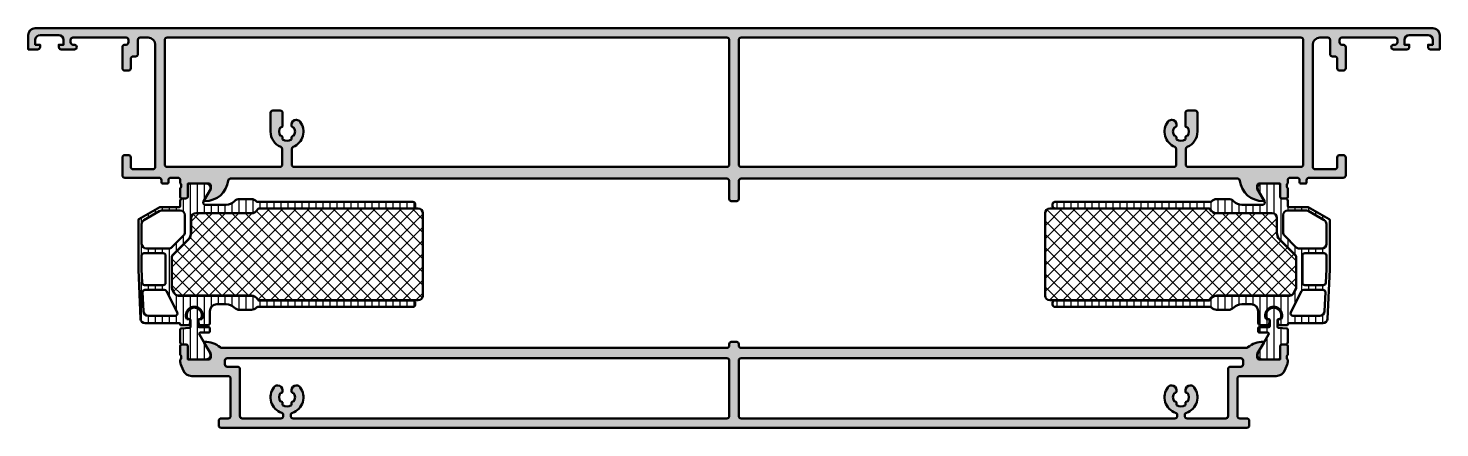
# Model space of a CAD drawing. Extents: x -30 to 270, y 0 to 85.
import ezdxf

# ---------------------------------------------------------------- set-up
doc = ezdxf.new("R2010")
doc.units = 0
for name, color, linetype, lineweight in [('0S-Alu contour', 7, 'Continuous', 50), ('0S-Alu hatch', 252, 'Continuous', 25), ('0S-Plastic contour', 254, 'Continuous', 50), ('0S-Plastic hatch', 253, 'Continuous', 25), ('0S-PT contour', 91, 'Continuous', 50), ('0S-PT hatch', 103, 'Continuous', 25)]:
    doc.layers.add(name, color=color, linetype=linetype, lineweight=lineweight)

# ---------------------------------------------------------------- blocks, each defined once
blk = doc.blocks.new('469740__02826DF2_EAC7_45BE_B3B8_EB9DB4ECBCB6_')
at = {"layer": '0S-Alu hatch'}
h = blk.add_hatch(color=256, dxfattribs=at)
edge = h.paths.add_edge_path()
edge.add_line((250, 76.5), (250, 81))
edge.add_arc((249.5, 81), 0.5, 0, 90)
edge.add_line((249.5, 81.5), (249.2, 81.5))
edge.add_ellipse((249.2, 82), major_axis=(-0.5, 0), ratio=1, start_angle=0, end_angle=90, ccw=False)
edge.add_line((248.7, 82), (248.7, 82.5))
edge.add_ellipse((249.2, 82.5), major_axis=(-0.5, 0), ratio=1, start_angle=270, end_angle=360, ccw=False)
edge.add_line((249.2, 83), (260.5, 83))
edge.add_ellipse((260.5, 82.5), major_axis=(-0.5, 0), ratio=1, start_angle=180, end_angle=270, ccw=False)
edge.add_line((261, 82.5), (261, 82))
edge.add_ellipse((260.5, 82), major_axis=(-0.5, 0), ratio=1, start_angle=90, end_angle=180, ccw=False)
edge.add_line((260.5, 81.5), (260.2, 81.5))
edge.add_arc((260.2, 81), 0.5, 90, 270)
edge.add_line((260.2, 80.5), (263, 80.5))
edge.add_arc((263, 81), 0.5, 270, 360)
edge.add_line((263.5, 81), (263.5, 81.5))
edge.add_line((263.5, 81.5), (262.5, 81.5))
edge.add_line((262.5, 81.5), (262.5, 82.5))
edge.add_ellipse((263.5, 82.5), major_axis=(-1, 0), ratio=1, start_angle=270, end_angle=360, ccw=False)
edge.add_line((263.5, 83.5), (267.5, 83.5))
edge.add_ellipse((267.5, 82.5), major_axis=(-1, 0), ratio=1, start_angle=180, end_angle=270, ccw=False)
edge.add_line((268.5, 82.5), (268.5, 81.5))
edge.add_line((268.5, 81.5), (267.5, 81.5))
edge.add_line((267.5, 81.5), (267.5, 81))
edge.add_arc((268, 81), 0.5, 180, 270)
edge.add_line((268, 80.5), (270, 80.5))
edge.add_line((270, 80.5), (270, 83.5))
edge.add_arc((268.5, 83.5), 1.5, 0, 90)
edge.add_line((268.5, 85), (-28.5, 85))
edge.add_arc((-28.5, 83.5), 1.5, 90, 180)
edge.add_line((-30, 83.5), (-30, 80.5))
edge.add_line((-30, 80.5), (-28, 80.5))
edge.add_arc((-28, 81), 0.5, 270, 360)
edge.add_line((-27.5, 81), (-27.5, 81.5))
edge.add_line((-27.5, 81.5), (-28.5, 81.5))
edge.add_line((-28.5, 81.5), (-28.5, 82.5))
edge.add_ellipse((-27.5, 82.5), major_axis=(-1, 0), ratio=1, start_angle=270, end_angle=360, ccw=False)
edge.add_line((-27.5, 83.5), (-23.5, 83.5))
edge.add_ellipse((-23.5, 82.5), major_axis=(-1, 0), ratio=1, start_angle=180, end_angle=270, ccw=False)
edge.add_line((-22.5, 82.5), (-22.5, 81.5))
edge.add_line((-22.5, 81.5), (-23.5, 81.5))
edge.add_line((-23.5, 81.5), (-23.5, 81))
edge.add_arc((-23, 81), 0.5, 180, 270)
edge.add_line((-23, 80.5), (-20.2, 80.5))
edge.add_arc((-20.2, 81), 0.5, 270, 450)
edge.add_line((-20.2, 81.5), (-20.5, 81.5))
edge.add_ellipse((-20.5, 82), major_axis=(-0.5, 0), ratio=1, start_angle=0, end_angle=90, ccw=False)
edge.add_line((-21, 82), (-21, 82.5))
edge.add_ellipse((-20.5, 82.5), major_axis=(-0.5, 0), ratio=1, start_angle=270, end_angle=360, ccw=False)
edge.add_line((-20.5, 83), (-9.2, 83))
edge.add_ellipse((-9.2, 82.5), major_axis=(-0.5, 0), ratio=1, start_angle=180, end_angle=270, ccw=False)
edge.add_line((-8.7, 82.5), (-8.7, 82))
edge.add_ellipse((-9.2, 82), major_axis=(-0.5, 0), ratio=1, start_angle=90, end_angle=180, ccw=False)
edge.add_line((-9.2, 81.5), (-9.5, 81.5))
edge.add_arc((-9.5, 81), 0.5, 90, 180)
edge.add_line((-10, 81), (-10, 76.5))
edge.add_arc((-9.5, 76.5), 0.5, 180, 270)
edge.add_line((-9.5, 76), (-8.7, 76))
edge.add_arc((-8.7, 76.5), 0.5, 270, 360)
edge.add_line((-8.2, 76.5), (-8.2, 78.5))
edge.add_ellipse((-7.7, 78.5), major_axis=(-0.5, 0), ratio=1, start_angle=270, end_angle=360, ccw=False)
edge.add_line((-7.7, 79), (-7.2, 79))
edge.add_arc((-7.2, 79.5), 0.5, 270, 360)
edge.add_line((-6.7, 79.5), (-6.7, 82.5))
edge.add_ellipse((-6.2, 82.5), major_axis=(-0.5, 0), ratio=1, start_angle=270, end_angle=360, ccw=False)
edge.add_line((-6.2, 83), (-4.5, 83))
edge.add_ellipse((-4.5, 81.5), major_axis=(-1.5, 0), ratio=1, start_angle=180, end_angle=270, ccw=False)
edge.add_line((-3, 81.5), (-3, 55.5))
edge.add_ellipse((-3.5, 55.5), major_axis=(-0.5, 0), ratio=1, start_angle=90, end_angle=180, ccw=False)
edge.add_line((-3.5, 55), (-7.7, 55))
edge.add_ellipse((-7.7, 55.5), major_axis=(-0.5, 0), ratio=1, start_angle=0, end_angle=90, ccw=False)
edge.add_line((-8.2, 55.5), (-8.2, 57.5))
edge.add_arc((-8.7, 57.5), 0.5, 0, 90)
edge.add_line((-8.7, 58), (-9.5, 58))
edge.add_arc((-9.5, 57.5), 0.5, 90, 180)
edge.add_line((-10, 57.5), (-10, 53.7))
edge.add_arc((-9.5, 53.7), 0.5, 180, 270)
edge.add_line((-9.5, 53.2), (-2.2, 53.2))
edge.add_ellipse((-2.2, 52.7), major_axis=(-0.5, 0), ratio=1, start_angle=180, end_angle=270, ccw=False)
edge.add_line((-1.7, 52.7), (-1.7, 52.2))
edge.add_arc((-1.5, 52.2), 0.2, 180, 270)
edge.add_line((-1.5, 52), (-0.4, 52))
edge.add_arc((-0.4, 52.2), 0.2, 270, 360)
edge.add_line((-0.2, 52.2), (-0.2, 52.7))
edge.add_ellipse((0.3, 52.7), major_axis=(-0.5, 0), ratio=1, start_angle=270, end_angle=360, ccw=False)
edge.add_line((0.3, 53.2), (1.8, 53.2))
edge.add_ellipse((1.8, 52.7), major_axis=(-0.5, 0), ratio=1, start_angle=180, end_angle=270, ccw=False)
edge.add_line((2.3, 52.7), (2.3, 52))
edge.add_ellipse((2.2, 51.72), major_axis=(-0.3, 0), ratio=1, start_angle=180, end_angle=250.5288, ccw=False)
edge.add_line((2.5, 51.72), (2.5, 51.28))
edge.add_ellipse((2.2, 51.28), major_axis=(-0.3, 0), ratio=1, start_angle=109.4712, end_angle=180, ccw=False)
edge.add_line((2.3, 51), (2.3, 49.1))
edge.add_arc((2.6, 49.1), 0.3, 180, 270)
edge.add_line((2.6, 48.8), (3.59, 48.8))
edge.add_arc((3.59, 49.1), 0.3, 270, 360)
edge.add_line((3.89, 49.1), (3.89, 51.8))
edge.add_ellipse((4.09, 51.8), major_axis=(-0.2, 0), ratio=1, start_angle=270, end_angle=360, ccw=False)
edge.add_line((4.09, 52), (8.3, 52))
edge.add_ellipse((8.3, 51.5), major_axis=(-0.5, 0), ratio=1, start_angle=180, end_angle=270, ccw=False)
edge.add_line((8.8, 51.5), (8.8, 50.8))
edge.add_line((8.8, 50.8), (7.42, 48.41))
edge.add_arc((7.54, 48.34), 0.138, 150, 270)
edge.add_arc((7.54, 53.2), 5, 270, 352.688)
edge.add_ellipse((12.99, 52.5), major_axis=(-0.5, 0), ratio=1, start_angle=270, end_angle=352.688, ccw=False)
edge.add_line((12.99, 53), (118.5, 53))
edge.add_ellipse((118.5, 52.5), major_axis=(-0.5, 0), ratio=1, start_angle=180, end_angle=270, ccw=False)
edge.add_line((119, 52.5), (119, 48.7))
edge.add_arc((119.5, 48.7), 0.5, 180, 270)
edge.add_line((119.5, 48.2), (120.5, 48.2))
edge.add_arc((120.5, 48.7), 0.5, 270, 360)
edge.add_line((121, 48.7), (121, 52.5))
edge.add_ellipse((121.5, 52.5), major_axis=(-0.5, 0), ratio=1, start_angle=270, end_angle=360, ccw=False)
edge.add_line((121.5, 53), (227.01, 53))
edge.add_ellipse((227.01, 52.5), major_axis=(-0.5, 0), ratio=1, start_angle=187.312, end_angle=270, ccw=False)
edge.add_arc((232.46, 53.2), 5, 187.312, 270)
edge.add_arc((232.46, 48.34), 0.138, 270, 390)
edge.add_line((232.58, 48.41), (231.2, 50.8))
edge.add_line((231.2, 50.8), (231.2, 51.5))
edge.add_ellipse((231.7, 51.5), major_axis=(-0.5, 0), ratio=1, start_angle=270, end_angle=360, ccw=False)
edge.add_line((231.7, 52), (235.91, 52))
edge.add_ellipse((235.91, 51.8), major_axis=(-0.2, 0), ratio=1, start_angle=180, end_angle=270, ccw=False)
edge.add_line((236.11, 51.8), (236.11, 49.1))
edge.add_arc((236.41, 49.1), 0.3, 180, 270)
edge.add_line((236.41, 48.8), (237.4, 48.8))
edge.add_arc((237.4, 49.1), 0.3, 270, 360)
edge.add_line((237.7, 49.1), (237.7, 51))
edge.add_ellipse((237.8, 51.28), major_axis=(-0.3, 0), ratio=1, start_angle=0, end_angle=70.5288, ccw=False)
edge.add_line((237.5, 51.28), (237.5, 51.72))
edge.add_ellipse((237.8, 51.72), major_axis=(-0.3, 0), ratio=1, start_angle=289.4712, end_angle=360, ccw=False)
edge.add_line((237.7, 52), (237.7, 52.7))
edge.add_ellipse((238.2, 52.7), major_axis=(-0.5, 0), ratio=1, start_angle=270, end_angle=360, ccw=False)
edge.add_line((238.2, 53.2), (239.7, 53.2))
edge.add_ellipse((239.7, 52.7), major_axis=(-0.5, 0), ratio=1, start_angle=180, end_angle=270, ccw=False)
edge.add_line((240.2, 52.7), (240.2, 52.2))
edge.add_arc((240.4, 52.2), 0.2, 180, 270)
edge.add_line((240.4, 52), (241.5, 52))
edge.add_arc((241.5, 52.2), 0.2, 270, 360)
edge.add_line((241.7, 52.2), (241.7, 52.7))
edge.add_ellipse((242.2, 52.7), major_axis=(-0.5, 0), ratio=1, start_angle=270, end_angle=360, ccw=False)
edge.add_line((242.2, 53.2), (249.5, 53.2))
edge.add_arc((249.5, 53.7), 0.5, 270, 360)
edge.add_line((250, 53.7), (250, 57.5))
edge.add_arc((249.5, 57.5), 0.5, 0, 90)
edge.add_line((249.5, 58), (248.7, 58))
edge.add_arc((248.7, 57.5), 0.5, 90, 180)
edge.add_line((248.2, 57.5), (248.2, 55.5))
edge.add_ellipse((247.7, 55.5), major_axis=(-0.5, 0), ratio=1, start_angle=90, end_angle=180, ccw=False)
edge.add_line((247.7, 55), (243.5, 55))
edge.add_ellipse((243.5, 55.5), major_axis=(-0.5, 0), ratio=1, start_angle=0, end_angle=90, ccw=False)
edge.add_line((243, 55.5), (243, 81.5))
edge.add_ellipse((244.5, 81.5), major_axis=(-1.5, 0), ratio=1, start_angle=270, end_angle=360, ccw=False)
edge.add_line((244.5, 83), (246.2, 83))
edge.add_ellipse((246.2, 82.5), major_axis=(-0.5, 0), ratio=1, start_angle=180, end_angle=270, ccw=False)
edge.add_line((246.7, 82.5), (246.7, 79.5))
edge.add_arc((247.2, 79.5), 0.5, 180, 270)
edge.add_line((247.2, 79), (247.7, 79))
edge.add_ellipse((247.7, 78.5), major_axis=(-0.5, 0), ratio=1, start_angle=180, end_angle=270, ccw=False)
edge.add_line((248.2, 78.5), (248.2, 76.5))
edge.add_arc((248.7, 76.5), 0.5, 180, 270)
edge.add_line((248.7, 76), (249.5, 76))
edge.add_arc((249.5, 76.5), 0.5, 270, 360)
edge = h.paths.add_edge_path()
edge.add_ellipse((118.5, 82.5), major_axis=(-0.5, 0), ratio=1, start_angle=180, end_angle=270, ccw=False)
edge.add_line((119, 82.5), (119, 56))
edge.add_ellipse((118.5, 56), major_axis=(-0.5, 0), ratio=1, start_angle=90, end_angle=180, ccw=False)
edge.add_line((118.5, 55.5), (26.5, 55.5))
edge.add_ellipse((26.5, 56), major_axis=(-0.5, 0), ratio=1, start_angle=0, end_angle=90, ccw=False)
edge.add_line((26, 56), (26, 59.29))
edge.add_ellipse((26.5, 59.29), major_axis=(-0.5, 0), ratio=1, start_angle=292.0243, end_angle=360, ccw=False)
edge.add_arc((25, 63), 3.5, 292.0243, 396.8699)
edge.add_arc((27, 64.5), 1, 36.8699, 90)
edge.add_line((27, 65.5), (26.95, 65.5))
edge.add_arc((26.95, 64.5), 1, 90, 180)
edge.add_line((25.95, 64.5), (25.95, 64.23))
edge.add_arc((26.25, 64.23), 0.3, 180, 299.9378)
edge.add_ellipse((25, 63), major_axis=(-1.7, 0), ratio=1, start_angle=145.4229, end_angle=214.5771, ccw=False)
edge.add_arc((26.25, 61.78), 0.3, 60.0622, 180)
edge.add_line((25.95, 61.78), (25.95, 61.3))
edge.add_ellipse((25, 63), major_axis=(-1.95, 0), ratio=1, start_angle=60.8446, end_angle=119.1554, ccw=False)
edge.add_line((24.05, 61.3), (24.05, 61.78))
edge.add_arc((23.75, 61.78), 0.3, 0, 119.9378)
edge.add_ellipse((25, 63), major_axis=(-1.7, 0), ratio=1, start_angle=-34.5771, end_angle=34.5771, ccw=False)
edge.add_arc((23.75, 64.23), 0.3, 240.0622, 360)
edge.add_line((24.05, 64.23), (24.05, 67))
edge.add_arc((23.55, 67), 0.5, 0, 90)
edge.add_line((23.55, 67.5), (22, 67.5))
edge.add_arc((22, 67), 0.5, 90, 180)
edge.add_line((21.5, 67), (21.5, 63))
edge.add_arc((25, 63), 3.5, 180, 247.9757)
edge.add_ellipse((23.5, 59.29), major_axis=(-0.5, 0), ratio=1, start_angle=180, end_angle=247.9757, ccw=False)
edge.add_line((24, 59.29), (24, 56))
edge.add_ellipse((23.5, 56), major_axis=(-0.5, 0), ratio=1, start_angle=90, end_angle=180, ccw=False)
edge.add_line((23.5, 55.5), (-0.5, 55.5))
edge.add_ellipse((-0.5, 56), major_axis=(-0.5, 0), ratio=1, start_angle=0, end_angle=90, ccw=False)
edge.add_line((-1, 56), (-1, 82.5))
edge.add_ellipse((-0.5, 82.5), major_axis=(-0.5, 0), ratio=1, start_angle=270, end_angle=360, ccw=False)
edge.add_line((-0.5, 83), (118.5, 83))
edge = h.paths.add_edge_path()
edge.add_line((121.5, 83), (240.5, 83))
edge.add_ellipse((240.5, 82.5), major_axis=(-0.5, 0), ratio=1, start_angle=180, end_angle=270, ccw=False)
edge.add_line((241, 82.5), (241, 56))
edge.add_ellipse((240.5, 56), major_axis=(-0.5, 0), ratio=1, start_angle=90, end_angle=180, ccw=False)
edge.add_line((240.5, 55.5), (216.5, 55.5))
edge.add_ellipse((216.5, 56), major_axis=(-0.5, 0), ratio=1, start_angle=0, end_angle=90, ccw=False)
edge.add_line((216, 56), (216, 59.29))
edge.add_ellipse((216.5, 59.29), major_axis=(-0.5, 0), ratio=1, start_angle=292.0243, end_angle=360, ccw=False)
edge.add_arc((215, 63), 3.5, 292.0243, 360)
edge.add_line((218.5, 63), (218.5, 67))
edge.add_arc((218, 67), 0.5, 0, 90)
edge.add_line((218, 67.5), (216.45, 67.5))
edge.add_arc((216.45, 67), 0.5, 90, 180)
edge.add_line((215.95, 67), (215.95, 64.23))
edge.add_arc((216.25, 64.23), 0.3, 180, 299.9378)
edge.add_ellipse((215, 63), major_axis=(-1.7, 0), ratio=1, start_angle=145.4229, end_angle=214.5771, ccw=False)
edge.add_arc((216.25, 61.78), 0.3, 60.0622, 180)
edge.add_line((215.95, 61.78), (215.95, 61.3))
edge.add_ellipse((215, 63), major_axis=(-1.95, 0), ratio=1, start_angle=60.8446, end_angle=119.1554, ccw=False)
edge.add_line((214.05, 61.3), (214.05, 61.78))
edge.add_arc((213.75, 61.78), 0.3, 0, 119.9378)
edge.add_ellipse((215, 63), major_axis=(-1.7, 0), ratio=1, start_angle=-34.5771, end_angle=34.5771, ccw=False)
edge.add_arc((213.75, 64.23), 0.3, 240.0622, 360)
edge.add_line((214.05, 64.23), (214.05, 64.5))
edge.add_arc((213.05, 64.5), 1, 0, 90)
edge.add_line((213.05, 65.5), (213, 65.5))
edge.add_arc((213, 64.5), 1, 90, 143.1301)
edge.add_arc((215, 63), 3.5, 143.1301, 247.9757)
edge.add_ellipse((213.5, 59.29), major_axis=(-0.5, 0), ratio=1, start_angle=180, end_angle=247.9757, ccw=False)
edge.add_line((214, 59.29), (214, 56))
edge.add_ellipse((213.5, 56), major_axis=(-0.5, 0), ratio=1, start_angle=90, end_angle=180, ccw=False)
edge.add_line((213.5, 55.5), (121.5, 55.5))
edge.add_ellipse((121.5, 56), major_axis=(-0.5, 0), ratio=1, start_angle=0, end_angle=90, ccw=False)
edge.add_line((121, 56), (121, 82.5))
edge.add_ellipse((121.5, 82.5), major_axis=(-0.5, 0), ratio=1, start_angle=270, end_angle=360, ccw=False)
at = {"layer": '0S-Alu contour', "color": 7}
for points in [[(268.5, 85), (-28.5, 85)], [(-30, 83.5), (-30, 80.5), (-28, 80.5)], [(-27.5, 81), (-27.5, 81.5), (-28.5, 81.5), (-28.5, 82.5)], [(-27.5, 83.5), (-23.5, 83.5)], [(-22.5, 82.5), (-22.5, 81.5), (-23.5, 81.5), (-23.5, 81)], [(-21, 82), (-21, 82.5)], [(-20.5, 83), (-9.2, 83)], [(-20.2, 81.5), (-20.5, 81.5)], [(-10, 81), (-10, 76.5)], [(-9.2, 81.5), (-9.5, 81.5)], [(-8.7, 82.5), (-8.7, 82)], [(-6.7, 79.5), (-6.7, 82.5)], [(-6.2, 83), (-4.5, 83)], [(-3, 81.5), (-3, 55.5)], [(-1, 56), (-1, 82.5)], [(-0.5, 83), (118.5, 83)], [(119, 82.5), (119, 56)], [(121, 56), (121, 82.5)], [(121.5, 83), (240.5, 83)], [(241, 82.5), (241, 56)], [(243, 55.5), (243, 81.5)], [(244.5, 83), (246.2, 83)], [(246.7, 82.5), (246.7, 79.5)], [(248.7, 82), (248.7, 82.5)], [(249.2, 83), (260.5, 83)], [(249.5, 81.5), (249.2, 81.5)], [(250, 76.5), (250, 81)], [(260.5, 81.5), (260.2, 81.5)], [(261, 82.5), (261, 82)], [(263.5, 81), (263.5, 81.5), (262.5, 81.5), (262.5, 82.5)], [(263.5, 83.5), (267.5, 83.5)], [(268.5, 82.5), (268.5, 81.5), (267.5, 81.5), (267.5, 81)], [(268, 80.5), (270, 80.5), (270, 83.5)], [(-23, 80.5), (-20.2, 80.5)], [(-8.2, 76.5), (-8.2, 78.5)], [(-7.7, 79), (-7.2, 79)], [(247.2, 79), (247.7, 79)], [(248.2, 78.5), (248.2, 76.5)], [(260.2, 80.5), (263, 80.5)], [(-9.5, 76), (-8.7, 76)], [(248.7, 76), (249.5, 76)], [(21.5, 67), (21.5, 63)], [(23.55, 67.5), (22, 67.5)], [(24.05, 64.23), (24.05, 67)], [(215.95, 67), (215.95, 64.23)], [(218, 67.5), (216.45, 67.5)], [(218.5, 63), (218.5, 67)], [(25.95, 64.5), (25.95, 64.23)], [(27, 65.5), (26.95, 65.5)], [(213.05, 65.5), (213, 65.5)], [(214.05, 64.23), (214.05, 64.5)], [(24.05, 61.3), (24.05, 61.78)], [(25.95, 61.78), (25.95, 61.3)], [(214.05, 61.3), (214.05, 61.78)], [(215.95, 61.78), (215.95, 61.3)], [(-10, 57.5), (-10, 53.7)], [(-8.7, 58), (-9.5, 58)], [(-8.2, 55.5), (-8.2, 57.5)], [(24, 59.29), (24, 56)], [(26, 56), (26, 59.29)], [(214, 59.29), (214, 56)], [(216, 56), (216, 59.29)], [(248.2, 57.5), (248.2, 55.5)], [(249.5, 58), (248.7, 58)], [(250, 53.7), (250, 57.5)], [(-3.5, 55), (-7.7, 55)], [(23.5, 55.5), (-0.5, 55.5)], [(118.5, 55.5), (26.5, 55.5)], [(213.5, 55.5), (121.5, 55.5)], [(240.5, 55.5), (216.5, 55.5)], [(247.7, 55), (243.5, 55)], [(-9.5, 53.2), (-2.2, 53.2)], [(-1.7, 52.7), (-1.7, 52.2)], [(-1.5, 52), (-0.4, 52)], [(-0.2, 52.2), (-0.2, 52.7)], [(0.3, 53.2), (1.8, 53.2)], [(2.3, 52.7), (2.3, 52)], [(2.3, 51), (2.3, 49.1)], [(2.5, 51.72), (2.5, 51.28)], [(3.89, 49.1), (3.89, 51.8)], [(4.09, 52), (8.3, 52)], [(8.8, 51.5), (8.8, 50.8), (7.42, 48.41)], [(12.99, 53), (118.5, 53)], [(119, 52.5), (119, 48.7)], [(121, 48.7), (121, 52.5)], [(121.5, 53), (227.01, 53)], [(232.58, 48.41), (231.2, 50.8), (231.2, 51.5)], [(231.7, 52), (235.91, 52)], [(236.11, 51.8), (236.11, 49.1)], [(237.5, 51.28), (237.5, 51.72)], [(237.7, 52), (237.7, 52.7)], [(237.7, 49.1), (237.7, 51)], [(238.2, 53.2), (239.7, 53.2)], [(240.2, 52.7), (240.2, 52.2)], [(240.4, 52), (241.5, 52)], [(241.7, 52.2), (241.7, 52.7)], [(242.2, 53.2), (249.5, 53.2)], [(2.6, 48.8), (3.59, 48.8)], [(119.5, 48.2), (120.5, 48.2)], [(236.41, 48.8), (237.4, 48.8)]]:
    blk.add_lwpolyline(points, dxfattribs=at)
for centre, radius, start, end in [((-28.5, 83.5), 1.5, 90, 180), ((268.5, 83.5), 1.5, 0, 90), ((-28, 81), 0.5, 270, 0), ((-23, 81), 0.5, 180, 270), ((-20.2, 81), 0.5, 270, 90), ((-9.5, 81), 0.5, 90, 180), ((249.5, 81), 0.5, 0, 90), ((260.2, 81), 0.5, 90, 270), ((263, 81), 0.5, 270, 0), ((268, 81), 0.5, 180, 270), ((-7.2, 79.5), 0.5, 270, 0), ((247.2, 79.5), 0.5, 180, 270), ((-9.5, 76.5), 0.5, 180, 270), ((-8.7, 76.5), 0.5, 270, 0), ((248.7, 76.5), 0.5, 180, 270), ((249.5, 76.5), 0.5, 270, 0), ((22, 67), 0.5, 90, 180), ((23.55, 67), 0.5, 0, 90), ((216.45, 67), 0.5, 90, 180), ((218, 67), 0.5, 0, 90), ((25, 63), 3.5, 180, 247.9757), ((23.75, 64.23), 0.3, 240.0622, 0), ((26.95, 64.5), 1, 90, 180), ((26.25, 64.23), 0.3, 180, 299.9378), ((25, 63), 3.5, 292.0243, 36.8699), ((27, 64.5), 1, 36.8699, 90), ((215, 63), 3.5, 143.1301, 247.9757), ((213, 64.5), 1, 90, 143.1301), ((213.05, 64.5), 1, 0, 90), ((213.75, 64.23), 0.3, 240.0622, 0), ((216.25, 64.23), 0.3, 180, 299.9378), ((215, 63), 3.5, 292.0243, 0), ((23.75, 61.78), 0.3, 0, 119.9378), ((26.25, 61.78), 0.3, 60.0622, 180), ((213.75, 61.78), 0.3, 0, 119.9378), ((216.25, 61.78), 0.3, 60.0622, 180), ((-9.5, 57.5), 0.5, 90, 180), ((-8.7, 57.5), 0.5, 0, 90), ((248.7, 57.5), 0.5, 90, 180), ((249.5, 57.5), 0.5, 0, 90), ((-9.5, 53.7), 0.5, 180, 270), ((-1.5, 52.2), 0.2, 180, 270), ((-0.4, 52.2), 0.2, 270, 0), ((7.54, 53.2), 5, 270, 352.688), ((232.46, 53.2), 5, 187.312, 270), ((240.4, 52.2), 0.2, 180, 270), ((241.5, 52.2), 0.2, 270, 0), ((249.5, 53.7), 0.5, 270, 0), ((2.6, 49.1), 0.3, 180, 270), ((3.59, 49.1), 0.3, 270, 0), ((7.54, 48.34), 0.138, 150, 270), ((119.5, 48.7), 0.5, 180, 270), ((120.5, 48.7), 0.5, 270, 0), ((232.46, 48.34), 0.138, 270, 30), ((236.41, 49.1), 0.3, 180, 270), ((237.4, 49.1), 0.3, 270, 0)]:
    blk.add_arc(centre, radius, start, end, dxfattribs=at)
at = {"layer": '0S-Alu contour', "color": 7, "extrusion": (0, 0, -1)}
for centre, radius, start, end in [((27.5, 82.5), 1, 0, 90), ((23.5, 82.5), 1, 90, 180), ((20.5, 82.5), 0.5, 0, 90), ((20.5, 82), 0.5, 270, 0), ((9.2, 82.5), 0.5, 90, 180), ((9.2, 82), 0.5, 180, 270), ((6.2, 82.5), 0.5, 0, 90), ((4.5, 81.5), 1.5, 90, 180), ((0.5, 82.5), 0.5, 0, 90), ((-118.5, 82.5), 0.5, 90, 180), ((-121.5, 82.5), 0.5, 0, 90), ((-240.5, 82.5), 0.5, 90, 180), ((-244.5, 81.5), 1.5, 0, 90), ((-246.2, 82.5), 0.5, 90, 180), ((-249.2, 82.5), 0.5, 0, 90), ((-249.2, 82), 0.5, 270, 0), ((-260.5, 82.5), 0.5, 90, 180), ((-260.5, 82), 0.5, 180, 270), ((-263.5, 82.5), 1, 0, 90), ((-267.5, 82.5), 1, 90, 180), ((7.7, 78.5), 0.5, 0, 90), ((-247.7, 78.5), 0.5, 90, 180), ((-25, 63), 1.7, 325.4229, 34.5771), ((-25, 63), 1.7, 145.4229, 214.5771), ((-215, 63), 1.7, 325.4229, 34.5771), ((-215, 63), 1.7, 145.4229, 214.5771), ((-25, 63), 1.95, 240.8446, 299.1554), ((-215, 63), 1.95, 240.8446, 299.1554), ((-23.5, 59.29), 0.5, 112.0243, 180), ((-26.5, 59.29), 0.5, 0, 67.9757), ((-213.5, 59.29), 0.5, 112.0243, 180), ((-216.5, 59.29), 0.5, 0, 67.9757), ((7.7, 55.5), 0.5, 270, 0), ((3.5, 55.5), 0.5, 180, 270), ((0.5, 56), 0.5, 270, 0), ((-23.5, 56), 0.5, 180, 270), ((-26.5, 56), 0.5, 270, 0), ((-118.5, 56), 0.5, 180, 270), ((-121.5, 56), 0.5, 270, 0), ((-213.5, 56), 0.5, 180, 270), ((-216.5, 56), 0.5, 270, 0), ((-240.5, 56), 0.5, 180, 270), ((-243.5, 55.5), 0.5, 270, 0), ((-247.7, 55.5), 0.5, 180, 270), ((2.2, 52.7), 0.5, 90, 180), ((-0.3, 52.7), 0.5, 0, 90), ((-1.8, 52.7), 0.5, 90, 180), ((-2.2, 51.72), 0.3, 109.4712, 180), ((-2.2, 51.28), 0.3, 180, 250.5288), ((-4.09, 51.8), 0.2, 0, 90), ((-8.3, 51.5), 0.5, 90, 180), ((-12.99, 52.5), 0.5, 7.312, 90), ((-118.5, 52.5), 0.5, 90, 180), ((-121.5, 52.5), 0.5, 0, 90), ((-227.01, 52.5), 0.5, 90, 172.688), ((-231.7, 51.5), 0.5, 0, 90), ((-235.91, 51.8), 0.2, 90, 180), ((-237.8, 51.72), 0.3, 0, 70.5288), ((-237.8, 51.28), 0.3, 289.4712, 0), ((-238.2, 52.7), 0.5, 0, 90), ((-239.7, 52.7), 0.5, 90, 180), ((-242.2, 52.7), 0.5, 0, 90)]:
    blk.add_arc(centre, radius, start, end, dxfattribs=at)
blk = doc.blocks.new('469860__05C070EF_3031_4B9F_9D62_76E67D4FCD64_')
at = {"layer": '0S-Alu hatch'}
h = blk.add_hatch(color=256, dxfattribs=at)
edge = h.paths.add_edge_path()
edge.add_line((229.5, 0.5), (229.5, 1.5))
edge.add_arc((229, 1.5), 0.5, 0, 90)
edge.add_line((229, 2), (227.5, 2))
edge.add_ellipse((227.5, 2.5), major_axis=(-0.5, 0), ratio=1, start_angle=0, end_angle=90, ccw=False)
edge.add_line((227, 2.5), (227, 10.5))
edge.add_ellipse((227.5, 10.5), major_axis=(-0.5, 0), ratio=1, start_angle=270, end_angle=360, ccw=False)
edge.add_line((227.5, 11), (235.23, 11))
edge.add_arc((235.23, 13), 2, 270, 338.5)
edge.add_line((237.09, 12.27), (237.56, 13.45))
edge.add_arc((235.7, 14.18), 2, 338.5, 360)
edge.add_line((237.7, 14.18), (237.7, 14.5))
edge.add_ellipse((237.8, 14.78), major_axis=(-0.3, 0), ratio=1, start_angle=0, end_angle=70.5288, ccw=False)
edge.add_line((237.5, 14.78), (237.5, 15.22))
edge.add_ellipse((237.8, 15.22), major_axis=(-0.3, 0), ratio=1, start_angle=289.4712, end_angle=360, ccw=False)
edge.add_line((237.7, 15.5), (237.7, 17.4))
edge.add_arc((237.4, 17.4), 0.3, 0, 90)
edge.add_line((237.4, 17.7), (236.41, 17.7))
edge.add_arc((236.41, 17.4), 0.3, 90, 180)
edge.add_line((236.11, 17.4), (236.11, 14.7))
edge.add_ellipse((235.91, 14.7), major_axis=(-0.2, 0), ratio=1, start_angle=90, end_angle=180, ccw=False)
edge.add_line((235.91, 14.5), (231.7, 14.5))
edge.add_ellipse((231.7, 15), major_axis=(-0.5, 0), ratio=1, start_angle=0, end_angle=90, ccw=False)
edge.add_line((231.2, 15), (231.2, 15.7))
edge.add_line((231.2, 15.7), (232.58, 18.09))
edge.add_arc((232.46, 18.16), 0.138, 330, 450)
edge.add_arc((232.46, 13.3), 5, 90, 130.2142)
edge.add_ellipse((228.91, 17.5), major_axis=(-0.5, 0), ratio=1, start_angle=90, end_angle=130.2142, ccw=False)
edge.add_line((228.91, 17), (121.5, 17))
edge.add_ellipse((121.5, 17.5), major_axis=(-0.5, 0), ratio=1, start_angle=0, end_angle=90, ccw=False)
edge.add_line((121, 17.5), (121, 17.8))
edge.add_arc((120.5, 17.8), 0.5, 0, 90)
edge.add_line((120.5, 18.3), (119.5, 18.3))
edge.add_arc((119.5, 17.8), 0.5, 90, 180)
edge.add_line((119, 17.8), (119, 17.5))
edge.add_ellipse((118.5, 17.5), major_axis=(-0.5, 0), ratio=1, start_angle=90, end_angle=180, ccw=False)
edge.add_line((118.5, 17), (11.09, 17))
edge.add_ellipse((11.09, 17.5), major_axis=(-0.5, 0), ratio=1, start_angle=49.7858, end_angle=90, ccw=False)
edge.add_arc((7.54, 13.3), 5, 49.7858, 90)
edge.add_arc((7.54, 18.16), 0.138, 90, 210)
edge.add_line((7.42, 18.09), (8.8, 15.7))
edge.add_line((8.8, 15.7), (8.8, 15))
edge.add_ellipse((8.3, 15), major_axis=(-0.5, 0), ratio=1, start_angle=90, end_angle=180, ccw=False)
edge.add_line((8.3, 14.5), (4.09, 14.5))
edge.add_ellipse((4.09, 14.7), major_axis=(-0.2, 0), ratio=1, start_angle=0, end_angle=90, ccw=False)
edge.add_line((3.89, 14.7), (3.89, 17.4))
edge.add_arc((3.59, 17.4), 0.3, 0, 90)
edge.add_line((3.59, 17.7), (2.6, 17.7))
edge.add_arc((2.6, 17.4), 0.3, 90, 180)
edge.add_line((2.3, 17.4), (2.3, 15.5))
edge.add_ellipse((2.2, 15.22), major_axis=(-0.3, 0), ratio=1, start_angle=180, end_angle=250.5288, ccw=False)
edge.add_line((2.5, 15.22), (2.5, 14.78))
edge.add_ellipse((2.2, 14.78), major_axis=(-0.3, 0), ratio=1, start_angle=109.4712, end_angle=180, ccw=False)
edge.add_line((2.3, 14.5), (2.3, 14.18))
edge.add_arc((4.3, 14.18), 2, 180, 201.5)
edge.add_line((2.44, 13.45), (2.9, 12.27))
edge.add_arc((4.76, 13), 2, 201.5, 270)
edge.add_line((4.76, 11), (12.5, 11))
edge.add_ellipse((12.5, 10.5), major_axis=(-0.5, 0), ratio=1, start_angle=180, end_angle=270, ccw=False)
edge.add_line((13, 10.5), (13, 2.5))
edge.add_ellipse((12.5, 2.5), major_axis=(-0.5, 0), ratio=1, start_angle=90, end_angle=180, ccw=False)
edge.add_line((12.5, 2), (11, 2))
edge.add_arc((11, 1.5), 0.5, 90, 180)
edge.add_line((10.5, 1.5), (10.5, 0.5))
edge.add_arc((11, 0.5), 0.5, 180, 270)
edge.add_line((11, 0), (229, 0))
edge.add_arc((229, 0.5), 0.5, 270, 360)
edge = h.paths.add_edge_path()
edge.add_arc((25, 6.5), 3.5, 143.1301, 251.0344)
edge.add_ellipse((23.7, 2.72), major_axis=(-0.5, 0), ratio=1, start_angle=180, end_angle=251.0344, ccw=False)
edge.add_line((24.2, 2.72), (24.2, 2.5))
edge.add_ellipse((23.7, 2.5), major_axis=(-0.5, 0), ratio=1, start_angle=90, end_angle=180, ccw=False)
edge.add_line((23.7, 2), (15.5, 2))
edge.add_ellipse((15.5, 2.5), major_axis=(-0.5, 0), ratio=1, start_angle=0, end_angle=90, ccw=False)
edge.add_line((15, 2.5), (15, 12.5))
edge.add_arc((14.5, 12.5), 0.5, 0, 90)
edge.add_line((14.5, 13), (12.3, 13))
edge.add_ellipse((12.3, 13.5), major_axis=(-0.5, 0), ratio=1, start_angle=0, end_angle=90, ccw=False)
edge.add_line((11.8, 13.5), (11.8, 14.3))
edge.add_ellipse((12.3, 14.3), major_axis=(-0.5, 0), ratio=1, start_angle=270, end_angle=360, ccw=False)
edge.add_line((12.3, 14.8), (118.5, 14.8))
edge.add_ellipse((118.5, 14.3), major_axis=(-0.5, 0), ratio=1, start_angle=180, end_angle=270, ccw=False)
edge.add_line((119, 14.3), (119, 2.5))
edge.add_ellipse((118.5, 2.5), major_axis=(-0.5, 0), ratio=1, start_angle=90, end_angle=180, ccw=False)
edge.add_line((118.5, 2), (26.3, 2))
edge.add_ellipse((26.3, 2.5), major_axis=(-0.5, 0), ratio=1, start_angle=0, end_angle=90, ccw=False)
edge.add_line((25.8, 2.5), (25.8, 2.72))
edge.add_ellipse((26.3, 2.72), major_axis=(-0.5, 0), ratio=1, start_angle=288.9656, end_angle=360, ccw=False)
edge.add_arc((25, 6.5), 3.5, 288.9656, 396.8699)
edge.add_arc((27, 8), 1, 36.8699, 90)
edge.add_line((27, 9), (26.95, 9))
edge.add_arc((26.95, 8), 1, 90, 180)
edge.add_line((25.95, 8), (25.95, 7.73))
edge.add_arc((26.25, 7.73), 0.3, 180, 299.9378)
edge.add_ellipse((25, 6.5), major_axis=(-1.7, 0), ratio=1, start_angle=145.4229, end_angle=214.5771, ccw=False)
edge.add_arc((26.25, 5.28), 0.3, 60.0622, 180)
edge.add_line((25.95, 5.28), (25.95, 4.8))
edge.add_ellipse((25, 6.5), major_axis=(-1.95, 0), ratio=1, start_angle=60.8446, end_angle=119.1554, ccw=False)
edge.add_line((24.05, 4.8), (24.05, 5.28))
edge.add_arc((23.75, 5.28), 0.3, 0, 119.9378)
edge.add_ellipse((25, 6.5), major_axis=(-1.7, 0), ratio=1, start_angle=-34.5771, end_angle=34.5771, ccw=False)
edge.add_arc((23.75, 7.73), 0.3, 240.0622, 360)
edge.add_line((24.05, 7.73), (24.05, 8))
edge.add_arc((23.05, 8), 1, 0, 90)
edge.add_line((23.05, 9), (23, 9))
edge.add_arc((23, 8), 1, 90, 143.1301)
edge = h.paths.add_edge_path()
edge.add_line((121.5, 14.8), (227.7, 14.8))
edge.add_ellipse((227.7, 14.3), major_axis=(-0.5, 0), ratio=1, start_angle=180, end_angle=270, ccw=False)
edge.add_line((228.2, 14.3), (228.2, 13.5))
edge.add_ellipse((227.7, 13.5), major_axis=(-0.5, 0), ratio=1, start_angle=90, end_angle=180, ccw=False)
edge.add_line((227.7, 13), (225.5, 13))
edge.add_arc((225.5, 12.5), 0.5, 90, 180)
edge.add_line((225, 12.5), (225, 2.5))
edge.add_ellipse((224.5, 2.5), major_axis=(-0.5, 0), ratio=1, start_angle=90, end_angle=180, ccw=False)
edge.add_line((224.5, 2), (216.3, 2))
edge.add_ellipse((216.3, 2.5), major_axis=(-0.5, 0), ratio=1, start_angle=0, end_angle=90, ccw=False)
edge.add_line((215.8, 2.5), (215.8, 2.72))
edge.add_ellipse((216.3, 2.72), major_axis=(-0.5, 0), ratio=1, start_angle=288.9656, end_angle=360, ccw=False)
edge.add_arc((215, 6.5), 3.5, 288.9656, 396.8699)
edge.add_arc((217, 8), 1, 36.8699, 90)
edge.add_line((217, 9), (216.95, 9))
edge.add_arc((216.95, 8), 1, 90, 180)
edge.add_line((215.95, 8), (215.95, 7.73))
edge.add_arc((216.25, 7.73), 0.3, 180, 299.9378)
edge.add_ellipse((215, 6.5), major_axis=(-1.7, 0), ratio=1, start_angle=145.4229, end_angle=214.5771, ccw=False)
edge.add_arc((216.25, 5.28), 0.3, 60.0622, 180)
edge.add_line((215.95, 5.28), (215.95, 4.8))
edge.add_ellipse((215, 6.5), major_axis=(-1.95, 0), ratio=1, start_angle=60.8446, end_angle=119.1554, ccw=False)
edge.add_line((214.05, 4.8), (214.05, 5.28))
edge.add_arc((213.75, 5.28), 0.3, 0, 119.9378)
edge.add_ellipse((215, 6.5), major_axis=(-1.7, 0), ratio=1, start_angle=-34.5771, end_angle=34.5771, ccw=False)
edge.add_arc((213.75, 7.73), 0.3, 240.0622, 360)
edge.add_line((214.05, 7.73), (214.05, 8))
edge.add_arc((213.05, 8), 1, 0, 90)
edge.add_line((213.05, 9), (213, 9))
edge.add_arc((213, 8), 1, 90, 143.1301)
edge.add_arc((215, 6.5), 3.5, 143.1301, 251.0344)
edge.add_ellipse((213.7, 2.72), major_axis=(-0.5, 0), ratio=1, start_angle=180, end_angle=251.0344, ccw=False)
edge.add_line((214.2, 2.72), (214.2, 2.5))
edge.add_ellipse((213.7, 2.5), major_axis=(-0.5, 0), ratio=1, start_angle=90, end_angle=180, ccw=False)
edge.add_line((213.7, 2), (121.5, 2))
edge.add_ellipse((121.5, 2.5), major_axis=(-0.5, 0), ratio=1, start_angle=0, end_angle=90, ccw=False)
edge.add_line((121, 2.5), (121, 14.3))
edge.add_ellipse((121.5, 14.3), major_axis=(-0.5, 0), ratio=1, start_angle=270, end_angle=360, ccw=False)
at = {"layer": '0S-Alu contour', "color": 7}
for points in [[(7.42, 18.09), (8.8, 15.7), (8.8, 15)], [(120.5, 18.3), (119.5, 18.3)], [(231.2, 15), (231.2, 15.7), (232.58, 18.09)], [(2.3, 17.4), (2.3, 15.5)], [(2.5, 15.22), (2.5, 14.78)], [(3.59, 17.7), (2.6, 17.7)], [(3.89, 14.7), (3.89, 17.4)], [(118.5, 17), (11.09, 17)], [(119, 17.8), (119, 17.5)], [(121, 17.5), (121, 17.8)], [(228.91, 17), (121.5, 17)], [(236.11, 17.4), (236.11, 14.7)], [(237.4, 17.7), (236.41, 17.7)], [(237.5, 14.78), (237.5, 15.22)], [(237.7, 15.5), (237.7, 17.4)], [(2.3, 14.5), (2.3, 14.18)], [(2.44, 13.45), (2.9, 12.27)], [(8.3, 14.5), (4.09, 14.5)], [(11.8, 13.5), (11.8, 14.3)], [(12.3, 14.8), (118.5, 14.8)], [(14.5, 13), (12.3, 13)], [(15, 2.5), (15, 12.5)], [(119, 14.3), (119, 2.5)], [(121, 2.5), (121, 14.3)], [(121.5, 14.8), (227.7, 14.8)], [(225, 12.5), (225, 2.5)], [(227.7, 13), (225.5, 13)], [(228.2, 14.3), (228.2, 13.5)], [(235.91, 14.5), (231.7, 14.5)], [(237.09, 12.27), (237.56, 13.45)], [(237.7, 14.18), (237.7, 14.5)], [(4.76, 11), (12.5, 11)], [(13, 10.5), (13, 2.5)], [(23.05, 9), (23, 9)], [(27, 9), (26.95, 9)], [(213.05, 9), (213, 9)], [(217, 9), (216.95, 9)], [(227, 2.5), (227, 10.5)], [(227.5, 11), (235.23, 11)], [(24.05, 7.73), (24.05, 8)], [(25.95, 8), (25.95, 7.73)], [(214.05, 7.73), (214.05, 8)], [(215.95, 8), (215.95, 7.73)], [(24.05, 4.8), (24.05, 5.28)], [(25.95, 5.28), (25.95, 4.8)], [(214.05, 4.8), (214.05, 5.28)], [(215.95, 5.28), (215.95, 4.8)], [(10.5, 1.5), (10.5, 0.5)], [(12.5, 2), (11, 2)], [(11, 0), (229, 0)], [(23.7, 2), (15.5, 2)], [(24.2, 2.72), (24.2, 2.5)], [(25.8, 2.5), (25.8, 2.72)], [(118.5, 2), (26.3, 2)], [(213.7, 2), (121.5, 2)], [(214.2, 2.72), (214.2, 2.5)], [(215.8, 2.5), (215.8, 2.72)], [(224.5, 2), (216.3, 2)], [(229, 2), (227.5, 2)], [(229.5, 0.5), (229.5, 1.5)]]:
    blk.add_lwpolyline(points, dxfattribs=at)
for centre, radius, start, end in [((7.54, 18.16), 0.138, 90, 210), ((7.54, 13.3), 5, 49.7858, 90), ((119.5, 17.8), 0.5, 90, 180), ((120.5, 17.8), 0.5, 0, 90), ((232.46, 13.3), 5, 90, 130.2142), ((232.46, 18.16), 0.138, 330, 90), ((2.6, 17.4), 0.3, 90, 180), ((3.59, 17.4), 0.3, 0, 90), ((236.41, 17.4), 0.3, 90, 180), ((237.4, 17.4), 0.3, 0, 90), ((4.3, 14.18), 2, 180, 201.5), ((4.76, 13), 2, 201.5, 270), ((14.5, 12.5), 0.5, 0, 90), ((225.5, 12.5), 0.5, 90, 180), ((235.23, 13), 2, 270, 338.5), ((235.7, 14.18), 2, 338.5, 0), ((23, 8), 1, 90, 143.1301), ((23.05, 8), 1, 0, 90), ((26.95, 8), 1, 90, 180), ((27, 8), 1, 36.8699, 90), ((213, 8), 1, 90, 143.1301), ((213.05, 8), 1, 0, 90), ((216.95, 8), 1, 90, 180), ((217, 8), 1, 36.8699, 90), ((25, 6.5), 3.5, 143.1301, 251.0344), ((23.75, 7.73), 0.3, 240.0622, 0), ((26.25, 7.73), 0.3, 180, 299.9378), ((25, 6.5), 3.5, 288.9656, 36.8699), ((215, 6.5), 3.5, 143.1301, 251.0344), ((213.75, 7.73), 0.3, 240.0622, 0), ((216.25, 7.73), 0.3, 180, 299.9378), ((215, 6.5), 3.5, 288.9656, 36.8699), ((23.75, 5.28), 0.3, 0, 119.9378), ((26.25, 5.28), 0.3, 60.0622, 180), ((213.75, 5.28), 0.3, 0, 119.9378), ((216.25, 5.28), 0.3, 60.0622, 180), ((11, 1.5), 0.5, 90, 180), ((11, 0.5), 0.5, 180, 270), ((229, 1.5), 0.5, 0, 90), ((229, 0.5), 0.5, 270, 0)]:
    blk.add_arc(centre, radius, start, end, dxfattribs=at)
at = {"layer": '0S-Alu contour', "color": 7, "extrusion": (0, 0, -1)}
for centre, radius, start, end in [((-2.2, 15.22), 0.3, 109.4712, 180), ((-8.3, 15), 0.5, 180, 270), ((-11.09, 17.5), 0.5, 270, 310.2142), ((-118.5, 17.5), 0.5, 180, 270), ((-121.5, 17.5), 0.5, 270, 0), ((-228.91, 17.5), 0.5, 229.7858, 270), ((-231.7, 15), 0.5, 270, 0), ((-237.8, 15.22), 0.3, 0, 70.5288), ((-2.2, 14.78), 0.3, 180, 250.5288), ((-4.09, 14.7), 0.2, 270, 0), ((-12.3, 14.3), 0.5, 0, 90), ((-12.3, 13.5), 0.5, 270, 0), ((-118.5, 14.3), 0.5, 90, 180), ((-121.5, 14.3), 0.5, 0, 90), ((-227.7, 14.3), 0.5, 90, 180), ((-227.7, 13.5), 0.5, 180, 270), ((-235.91, 14.7), 0.2, 180, 270), ((-237.8, 14.78), 0.3, 289.4712, 0), ((-12.5, 10.5), 0.5, 90, 180), ((-227.5, 10.5), 0.5, 0, 90), ((-25, 6.5), 1.7, 325.4229, 34.5771), ((-25, 6.5), 1.7, 145.4229, 214.5771), ((-215, 6.5), 1.7, 325.4229, 34.5771), ((-215, 6.5), 1.7, 145.4229, 214.5771), ((-23.7, 2.72), 0.5, 108.9656, 180), ((-25, 6.5), 1.95, 240.8446, 299.1554), ((-26.3, 2.72), 0.5, 0, 71.0344), ((-213.7, 2.72), 0.5, 108.9656, 180), ((-215, 6.5), 1.95, 240.8446, 299.1554), ((-216.3, 2.72), 0.5, 0, 71.0344), ((-12.5, 2.5), 0.5, 180, 270), ((-15.5, 2.5), 0.5, 270, 0), ((-23.7, 2.5), 0.5, 180, 270), ((-26.3, 2.5), 0.5, 270, 0), ((-118.5, 2.5), 0.5, 180, 270), ((-121.5, 2.5), 0.5, 270, 0), ((-213.7, 2.5), 0.5, 180, 270), ((-216.3, 2.5), 0.5, 270, 0), ((-224.5, 2.5), 0.5, 180, 270), ((-227.5, 2.5), 0.5, 270, 0)]:
    blk.add_arc(centre, radius, start, end, dxfattribs=at)
blk = doc.blocks.new('278043__EFBB7E52_573A_4C26_9100_068D7F6B9437___68CE6FCF_A4B7_4B7B_940B_9FCA71FCABEB_')
at = {"layer": '0S-Plastic hatch'}
h = blk.add_hatch(dxfattribs=at)
h.set_pattern_fill('ANSI31', color=256, scale=0.468, angle=45, style=0)
edge = h.paths.add_edge_path()
edge.add_arc((-6.4, 44.18), 0.2, 120, 180)
edge.add_line((-6.6, 44.18), (-6.6, 33.73))
edge.add_arc((-5.6, 33.73), 1, 180, 182.5)
edge.add_line((-6.6, 33.68), (-6.14, 23.21))
edge.add_arc((-5.14, 23.25), 1, 182.5, 270)
edge.add_line((-5.14, 22.25), (2.1, 22.25))
edge.add_ellipse((2.1, 22.05), major_axis=(-0.2, 0), ratio=1, start_angle=180, end_angle=270, ccw=False)
edge.add_line((2.3, 22.05), (2.3, 22))
edge.add_arc((2.5, 22), 0.2, 180, 270)
edge.add_line((2.5, 21.8), (4.13, 21.8))
edge.add_arc((4.13, 22), 0.2, 270, 355)
edge.add_line((4.33, 21.98), (4.4, 22.78))
edge.add_arc((4.1, 22.8), 0.3, 355, 450)
edge.add_line((4.1, 23.1), (3.71, 23.1))
edge.add_ellipse((5.3, 23.95), major_axis=(-1.8, 0), ratio=1, start_angle=151.8214, end_angle=28.1786, ccw=False)
edge.add_line((6.89, 23.1), (6.5, 23.1))
edge.add_arc((6.5, 22.8), 0.3, 90, 185)
edge.add_line((6.2, 22.78), (6.27, 21.98))
edge.add_arc((6.47, 22), 0.2, 185, 270)
edge.add_line((6.47, 21.8), (8.1, 21.8))
edge.add_arc((8.1, 22.3), 0.5, 270, 360)
edge.add_line((8.6, 22.3), (8.6, 24.8))
edge.add_ellipse((10.1, 24.8), major_axis=(-1.5, 0), ratio=1, start_angle=270, end_angle=360, ccw=False)
edge.add_line((10.1, 26.3), (12.04, 26.3))
edge.add_ellipse((12.04, 23.8), major_axis=(-2.5, 0), ratio=1, start_angle=224.427, end_angle=270, ccw=False)
edge.add_arc((14.9, 26.6), 1.5, 224.427, 270)
edge.add_line((14.9, 25.1), (17.42, 25.1))
edge.add_arc((17.42, 26.6), 1.5, 270, 318.1897)
edge.add_ellipse((18.77, 25.4), major_axis=(-0.3, 0), ratio=1, start_angle=270, end_angle=318.1897, ccw=False)
edge.add_line((18.77, 25.7), (51.77, 25.7))
edge.add_arc((51.77, 26.2), 0.5, 270, 360)
edge.add_line((52.27, 26.2), (52.27, 26.6))
edge.add_arc((51.77, 26.6), 0.5, 0, 90)
edge.add_line((51.77, 27.1), (19.04, 27.1))
edge.add_ellipse((19.04, 27.4), major_axis=(-0.3, 0), ratio=1, start_angle=26.3878, end_angle=90, ccw=False)
edge.add_arc((17.42, 26.6), 1.5, 26.3878, 90)
edge.add_line((17.42, 28.1), (1.93, 28.1))
edge.add_ellipse((1.93, 29.1), major_axis=(-1, 0), ratio=1, start_angle=27, end_angle=90, ccw=False)
edge.add_line((1.04, 28.65), (0.55, 29.59))
edge.add_ellipse((1, 29.82), major_axis=(-0.5, 0), ratio=1, start_angle=0, end_angle=27, ccw=False)
edge.add_line((0.5, 29.82), (0.5, 36.34))
edge.add_ellipse((1, 36.34), major_axis=(-0.5, 0), ratio=1, start_angle=315, end_angle=360, ccw=False)
edge.add_line((0.65, 36.7), (4.01, 40.07))
edge.add_arc((2.6, 41.48), 2, 315, 360)
edge.add_line((4.6, 41.48), (4.6, 44.65))
edge.add_ellipse((5.6, 44.65), major_axis=(-1, 0), ratio=1, start_angle=270, end_angle=360, ccw=False)
edge.add_line((5.6, 45.65), (17.42, 45.65))
edge.add_arc((17.42, 47.15), 1.5, 270, 333.6122)
edge.add_ellipse((19.04, 46.35), major_axis=(-0.3, 0), ratio=1, start_angle=270, end_angle=333.6122, ccw=False)
edge.add_line((19.04, 46.65), (51.77, 46.65))
edge.add_arc((51.77, 47.15), 0.5, 270, 360)
edge.add_line((52.27, 47.15), (52.27, 47.55))
edge.add_arc((51.77, 47.55), 0.5, 0, 90)
edge.add_line((51.77, 48.05), (18.77, 48.05))
edge.add_ellipse((18.77, 48.35), major_axis=(-0.3, 0), ratio=1, start_angle=41.8103, end_angle=90, ccw=False)
edge.add_arc((17.42, 47.15), 1.5, 41.8103, 90)
edge.add_line((17.42, 48.65), (14.9, 48.65))
edge.add_arc((14.9, 47.15), 1.5, 90, 135.573)
edge.add_ellipse((12.04, 49.95), major_axis=(-2.5, 0), ratio=1, start_angle=90, end_angle=135.573, ccw=False)
edge.add_line((12.04, 47.45), (7.5, 47.45))
edge.add_ellipse((7.5, 47.75), major_axis=(-0.3, 0), ratio=1, start_angle=0, end_angle=90, ccw=False)
edge.add_line((7.2, 47.75), (7.2, 47.91))
edge.add_ellipse((8.26, 47.83), major_axis=(-1.06, 0), ratio=1, start_angle=339.146, end_angle=356.0247, ccw=False)
edge.add_line((7.27, 48.21), (8.61, 50.53))
edge.add_arc((7.78, 51.01), 0.963, 330.021, 450.6202)
edge.add_line((7.77, 51.97), (4.37, 51.97))
edge.add_arc((4.35, 51.54), 0.434, 87.8034, 186.012)
edge.add_line((3.92, 51.49), (3.92, 49.09))
edge.add_ellipse((3.54, 49.15), major_axis=(-0.376, 0), ratio=1, start_angle=98.2477, end_angle=171.7885, ccw=False)
edge.add_line((3.6, 48.77), (2.77, 48.78))
edge.add_arc((2.78, 48.3), 0.483, 91.1119, 180.8305)
edge.add_line((2.3, 48.29), (2.3, 47.15))
edge.add_ellipse((2.1, 47.15), major_axis=(-0.2, 0), ratio=1, start_angle=90, end_angle=180, ccw=False)
edge.add_line((2.1, 46.95), (-1.95, 46.95))
edge.add_arc((-1.95, 46.75), 0.2, 90, 120)
edge.add_line((-2.05, 46.93), (-6.5, 44.35))
edge = h.paths.add_edge_path()
edge.add_line((-5.9, 39.15), (-5.9, 43.31))
edge.add_ellipse((-4.9, 43.31), major_axis=(-1, 0), ratio=1, start_angle=300, end_angle=360, ccw=False)
edge.add_line((-5.4, 44.18), (-2.05, 46.12))
edge.add_ellipse((-1.55, 45.25), major_axis=(-1, 0), ratio=1, start_angle=270, end_angle=300, ccw=False)
edge.add_line((-1.55, 46.25), (2.3, 46.25))
edge.add_ellipse((2.3, 45.25), major_axis=(-1, 0), ratio=1, start_angle=180, end_angle=270, ccw=False)
edge.add_line((3.3, 45.25), (3.3, 41.6))
edge.add_ellipse((2.3, 41.6), major_axis=(-1, 0), ratio=1, start_angle=135, end_angle=180, ccw=False)
edge.add_line((3.01, 40.9), (0.55, 38.44))
edge.add_ellipse((-0.15, 39.15), major_axis=(-1, 0), ratio=1, start_angle=90, end_angle=135, ccw=False)
edge.add_line((-0.15, 38.15), (-4.9, 38.15))
edge.add_ellipse((-4.9, 39.15), major_axis=(-1, 0), ratio=1, start_angle=0, end_angle=90, ccw=False)
edge = h.paths.add_edge_path()
edge.add_ellipse((-5.19, 28.85), major_axis=(-0.5, 0), ratio=1, start_angle=-90, end_angle=2.5, ccw=False)
edge.add_line((-5.19, 29.35), (-1.09, 29.35))
edge.add_ellipse((-1.09, 28.85), major_axis=(-0.5, 0), ratio=1, start_angle=207, end_angle=270, ccw=False)
edge.add_line((-0.64, 29.08), (1.65, 24.58))
edge.add_ellipse((1.2, 24.35), major_axis=(-0.5, 0), ratio=1, start_angle=90, end_angle=207, ccw=False)
edge.add_line((1.2, 23.85), (-4.51, 23.85))
edge.add_ellipse((-4.51, 24.85), major_axis=(-1, 0), ratio=1, start_angle=2.5, end_angle=90, ccw=False)
edge.add_line((-5.51, 24.81), (-5.69, 28.83))
edge = h.paths.add_edge_path()
edge.add_line((-5.9, 33.72), (-5.9, 36.65))
edge.add_ellipse((-5.4, 36.65), major_axis=(-0.5, 0), ratio=1, start_angle=270, end_angle=360, ccw=False)
edge.add_line((-5.4, 37.15), (-1.3, 37.15))
edge.add_ellipse((-1.3, 36.65), major_axis=(-0.5, 0), ratio=1, start_angle=180, end_angle=270, ccw=False)
edge.add_line((-0.8, 36.65), (-0.8, 30.85))
edge.add_ellipse((-1.3, 30.85), major_axis=(-0.5, 0), ratio=1, start_angle=90, end_angle=180, ccw=False)
edge.add_line((-1.3, 30.35), (-5.28, 30.35))
edge.add_ellipse((-5.28, 30.85), major_axis=(-0.5, 0), ratio=1, start_angle=2.5, end_angle=90, ccw=False)
edge.add_line((-5.78, 30.83), (-5.9, 33.72))
at = {"layer": '0S-Alu contour', "color": 7}
for points in [[(-5.4, 44.18), (-2.05, 46.12)], [(-1.55, 46.25), (2.3, 46.25)], [(3.3, 45.25), (3.3, 41.6)], [(-5.9, 39.15), (-5.9, 43.31)], [(3.01, 40.9), (0.55, 38.44)], [(-5.9, 33.72), (-5.9, 36.65)], [(-5.4, 37.15), (-1.3, 37.15)], [(-0.15, 38.15), (-4.9, 38.15)], [(-0.8, 36.65), (-0.8, 30.85)], [(-5.78, 30.83), (-5.9, 33.72)], [(-1.3, 30.35), (-5.28, 30.35)], [(-5.51, 24.81), (-5.69, 28.83)], [(-5.19, 29.35), (-1.09, 29.35)], [(-0.64, 29.08), (1.65, 24.58)], [(1.2, 23.85), (-4.51, 23.85)]]:
    blk.add_lwpolyline(points, dxfattribs=at)
at = {"layer": '0S-Alu contour', "color": 7, "extrusion": (0, 0, -1)}
for centre, radius, start, end in [((1.55, 45.25), 1, 60, 90), ((-2.3, 45.25), 1, 90, 180), ((4.9, 43.31), 1, 0, 60), ((4.9, 39.15), 1, 270, 0), ((-2.3, 41.6), 1, 180, 225), ((5.4, 36.65), 0.5, 0, 90), ((1.3, 36.65), 0.5, 90, 180), ((0.15, 39.15), 1, 225, 270), ((5.28, 30.85), 0.5, 270, 357.5), ((1.3, 30.85), 0.5, 180, 270), ((5.19, 28.85), 0.5, 357.5, 90), ((1.09, 28.85), 0.5, 90, 153), ((4.51, 24.85), 1, 270, 357.5), ((-1.2, 24.35), 0.5, 153, 270)]:
    blk.add_arc(centre, radius, start, end, dxfattribs=at)
at = {"layer": '0S-Plastic contour', "color": 7}
for points in [[(3.92, 51.49), (3.92, 49.09)], [(7.77, 51.97), (4.37, 51.97)], [(2.3, 48.29), (2.3, 47.15)], [(3.6, 48.77), (2.77, 48.78)], [(7.27, 48.21), (8.61, 50.53)], [(17.42, 48.65), (14.9, 48.65)], [(51.77, 48.05), (18.77, 48.05)], [(-2.05, 46.93), (-6.5, 44.35)], [(2.1, 46.95), (-1.95, 46.95)], [(5.6, 45.65), (17.42, 45.65)], [(7.2, 47.75), (7.2, 47.91)], [(12.04, 47.45), (7.5, 47.45)], [(19.04, 46.65), (51.77, 46.65)], [(52.27, 47.15), (52.27, 47.55)], [(-6.6, 44.18), (-6.6, 33.73)], [(4.6, 41.48), (4.6, 44.65)], [(0.65, 36.7), (4.01, 40.07)], [(0.5, 29.82), (0.5, 36.34)], [(-6.6, 33.68), (-6.14, 23.21)], [(1.04, 28.65), (0.55, 29.59)], [(17.42, 28.1), (1.93, 28.1)], [(51.77, 27.1), (19.04, 27.1)], [(8.6, 22.3), (8.6, 24.8)], [(10.1, 26.3), (12.04, 26.3)], [(14.9, 25.1), (17.42, 25.1)], [(18.77, 25.7), (51.77, 25.7)], [(52.27, 26.2), (52.27, 26.6)], [(-5.14, 22.25), (2.1, 22.25)], [(2.3, 22.05), (2.3, 22)], [(2.5, 21.8), (4.13, 21.8)], [(4.1, 23.1), (3.71, 23.1)], [(4.33, 21.98), (4.4, 22.78)], [(6.2, 22.78), (6.27, 21.98)], [(6.47, 21.8), (8.1, 21.8)], [(6.89, 23.1), (6.5, 23.1)]]:
    blk.add_lwpolyline(points, dxfattribs=at)
for centre, radius, start, end in [((4.35, 51.54), 0.434, 87.8034, 186.012), ((7.78, 51.01), 0.963, 330.021, 90.6202), ((2.78, 48.3), 0.483, 91.1119, 180.8305), ((14.9, 47.15), 1.5, 90, 135.573), ((17.42, 47.15), 1.5, 41.8103, 90), ((51.77, 47.55), 0.5, 0, 90), ((-1.95, 46.75), 0.2, 90, 120), ((17.42, 47.15), 1.5, 270, 333.6122), ((51.77, 47.15), 0.5, 270, 0), ((-6.4, 44.18), 0.2, 120, 180), ((2.6, 41.48), 2, 315, 0), ((-5.6, 33.73), 1, 180, 182.5), ((17.42, 26.6), 1.5, 26.3878, 90), ((51.77, 26.6), 0.5, 0, 90), ((14.9, 26.6), 1.5, 224.427, 270), ((17.42, 26.6), 1.5, 270, 318.1897), ((51.77, 26.2), 0.5, 270, 0), ((-5.14, 23.25), 1, 182.5, 270), ((2.5, 22), 0.2, 180, 270), ((4.1, 22.8), 0.3, 355, 90), ((4.13, 22), 0.2, 270, 355), ((6.5, 22.8), 0.3, 90, 185), ((6.47, 22), 0.2, 185, 270), ((8.1, 22.3), 0.5, 270, 0)]:
    blk.add_arc(centre, radius, start, end, dxfattribs=at)
at = {"layer": '0S-Plastic contour', "color": 7, "extrusion": (0, 0, -1)}
for centre, radius, start, end in [((-3.54, 49.15), 0.376, 188.2115, 261.7523), ((-8.26, 47.83), 1.06, 3.9753, 20.854), ((-12.04, 49.95), 2.5, 224.427, 270), ((-18.77, 48.35), 0.3, 270, 318.1897), ((-2.1, 47.15), 0.2, 180, 270), ((-5.6, 44.65), 1, 0, 90), ((-7.5, 47.75), 0.3, 270, 0), ((-19.04, 46.35), 0.3, 26.3878, 90), ((-1, 36.34), 0.5, 0, 45), ((-1, 29.82), 0.5, 333, 0), ((-1.93, 29.1), 1, 270, 333), ((-19.04, 27.4), 0.3, 270, 333.6122), ((-5.3, 23.95), 1.8, 331.8214, 208.1786), ((-10.1, 24.8), 1.5, 0, 90), ((-12.04, 23.8), 2.5, 90, 135.573), ((-18.77, 25.4), 0.3, 41.8103, 90), ((-2.1, 22.05), 0.2, 90, 180)]:
    blk.add_arc(centre, radius, start, end, dxfattribs=at)
blk = doc.blocks.new('278043__0F9AEBC3_9820_4761_9BEB_E125F2D958B0___4A97045A_1154_447E_A4D4_71DFF2764ED3_')
at = {"layer": '0S-Plastic hatch'}
h = blk.add_hatch(dxfattribs=at)
h.set_pattern_fill('ANSI31', color=256, scale=0.468, angle=45, style=0)
edge = h.paths.add_edge_path()
edge.add_ellipse((246.4, 44.18), major_axis=(-0.2, 0), ratio=1, start_angle=180, end_angle=240, ccw=False)
edge.add_line((246.6, 44.18), (246.6, 33.73))
edge.add_ellipse((245.6, 33.73), major_axis=(-1, 0), ratio=1, start_angle=177.5, end_angle=180, ccw=False)
edge.add_line((246.6, 33.68), (246.14, 23.21))
edge.add_ellipse((245.14, 23.25), major_axis=(-1, 0), ratio=1, start_angle=90, end_angle=177.5, ccw=False)
edge.add_line((245.14, 22.25), (237.9, 22.25))
edge.add_arc((237.9, 22.05), 0.2, 90, 180)
edge.add_line((237.7, 22.05), (237.7, 22))
edge.add_ellipse((237.5, 22), major_axis=(-0.2, 0), ratio=1, start_angle=90, end_angle=180, ccw=False)
edge.add_line((237.5, 21.8), (235.87, 21.8))
edge.add_ellipse((235.87, 22), major_axis=(-0.2, 0), ratio=1, start_angle=5, end_angle=90, ccw=False)
edge.add_line((235.67, 21.98), (235.6, 22.78))
edge.add_ellipse((235.9, 22.8), major_axis=(-0.3, 0), ratio=1, start_angle=-90, end_angle=5, ccw=False)
edge.add_line((235.9, 23.1), (236.29, 23.1))
edge.add_arc((234.7, 23.95), 1.8, 331.8214, 568.1786)
edge.add_line((233.11, 23.1), (233.5, 23.1))
edge.add_ellipse((233.5, 22.8), major_axis=(-0.3, 0), ratio=1, start_angle=175, end_angle=270, ccw=False)
edge.add_line((233.8, 22.78), (233.73, 21.98))
edge.add_ellipse((233.53, 22), major_axis=(-0.2, 0), ratio=1, start_angle=90, end_angle=175, ccw=False)
edge.add_line((233.53, 21.8), (231.9, 21.8))
edge.add_ellipse((231.9, 22.3), major_axis=(-0.5, 0), ratio=1, start_angle=0, end_angle=90, ccw=False)
edge.add_line((231.4, 22.3), (231.4, 24.8))
edge.add_arc((229.9, 24.8), 1.5, 0, 90)
edge.add_line((229.9, 26.3), (227.96, 26.3))
edge.add_arc((227.96, 23.8), 2.5, 90, 135.573)
edge.add_ellipse((225.1, 26.6), major_axis=(-1.5, 0), ratio=1, start_angle=90, end_angle=135.573, ccw=False)
edge.add_line((225.1, 25.1), (222.57, 25.1))
edge.add_ellipse((222.57, 26.6), major_axis=(-1.5, 0), ratio=1, start_angle=41.8103, end_angle=90, ccw=False)
edge.add_arc((221.23, 25.4), 0.3, 41.8103, 90)
edge.add_line((221.23, 25.7), (188.22, 25.7))
edge.add_ellipse((188.22, 26.2), major_axis=(-0.5, 0), ratio=1, start_angle=0, end_angle=90, ccw=False)
edge.add_line((187.72, 26.2), (187.72, 26.6))
edge.add_ellipse((188.22, 26.6), major_axis=(-0.5, 0), ratio=1, start_angle=270, end_angle=360, ccw=False)
edge.add_line((188.22, 27.1), (220.96, 27.1))
edge.add_arc((220.96, 27.4), 0.3, 270, 333.6122)
edge.add_ellipse((222.57, 26.6), major_axis=(-1.5, 0), ratio=1, start_angle=270, end_angle=333.6122, ccw=False)
edge.add_line((222.57, 28.1), (238.07, 28.1))
edge.add_arc((238.07, 29.1), 1, 270, 333)
edge.add_line((238.96, 28.65), (239.44, 29.59))
edge.add_arc((239, 29.82), 0.5, 333, 360)
edge.add_line((239.5, 29.82), (239.5, 36.34))
edge.add_arc((239, 36.34), 0.5, 0, 45)
edge.add_line((239.35, 36.7), (235.98, 40.07))
edge.add_ellipse((237.4, 41.48), major_axis=(-2, 0), ratio=1, start_angle=0, end_angle=45, ccw=False)
edge.add_line((235.4, 41.48), (235.4, 44.65))
edge.add_arc((234.4, 44.65), 1, 0, 90)
edge.add_line((234.4, 45.65), (222.57, 45.65))
edge.add_ellipse((222.57, 47.15), major_axis=(-1.5, 0), ratio=1, start_angle=26.3878, end_angle=90, ccw=False)
edge.add_arc((220.96, 46.35), 0.3, 26.3878, 90)
edge.add_line((220.96, 46.65), (188.22, 46.65))
edge.add_ellipse((188.22, 47.15), major_axis=(-0.5, 0), ratio=1, start_angle=0, end_angle=90, ccw=False)
edge.add_line((187.72, 47.15), (187.72, 47.55))
edge.add_ellipse((188.22, 47.55), major_axis=(-0.5, 0), ratio=1, start_angle=270, end_angle=360, ccw=False)
edge.add_line((188.22, 48.05), (221.23, 48.05))
edge.add_arc((221.23, 48.35), 0.3, 270, 318.1897)
edge.add_ellipse((222.57, 47.15), major_axis=(-1.5, 0), ratio=1, start_angle=270, end_angle=318.1897, ccw=False)
edge.add_line((222.57, 48.65), (225.1, 48.65))
edge.add_ellipse((225.1, 47.15), major_axis=(-1.5, 0), ratio=1, start_angle=224.427, end_angle=270, ccw=False)
edge.add_arc((227.96, 49.95), 2.5, 224.427, 270)
edge.add_line((227.96, 47.45), (232.5, 47.45))
edge.add_arc((232.5, 47.75), 0.3, 270, 360)
edge.add_line((232.8, 47.75), (232.8, 47.91))
edge.add_arc((231.16, 47.76), 1.64, 5.2221, 17.2436)
edge.add_line((232.73, 48.24), (231.42, 50.51))
edge.add_ellipse((232.2, 51.03), major_axis=(-0.937, 0), ratio=1, start_angle=-93.1412, end_angle=33.8492, ccw=False)
edge.add_line((232.25, 51.96), (235.6, 51.96))
edge.add_ellipse((235.66, 51.55), major_axis=(-0.416, 0), ratio=1, start_angle=171.4987, end_angle=278.0447, ccw=False)
edge.add_line((236.07, 51.49), (236.08, 49.09))
edge.add_arc((236.45, 49.14), 0.368, 187.9075, 262.7496)
edge.add_line((236.4, 48.78), (237.2, 48.78))
edge.add_ellipse((237.22, 48.3), major_axis=(-0.484, 0), ratio=1, start_angle=179.2014, end_angle=271.9541, ccw=False)
edge.add_line((237.7, 48.29), (237.7, 47.15))
edge.add_arc((237.9, 47.15), 0.2, 180, 270)
edge.add_line((237.9, 46.95), (241.95, 46.95))
edge.add_ellipse((241.95, 46.75), major_axis=(-0.2, 0), ratio=1, start_angle=240, end_angle=270, ccw=False)
edge.add_line((242.05, 46.93), (246.5, 44.35))
edge = h.paths.add_edge_path()
edge.add_line((236.99, 40.9), (239.44, 38.44))
edge.add_arc((240.15, 39.15), 1, 225, 270)
edge.add_line((240.15, 38.15), (244.9, 38.15))
edge.add_arc((244.9, 39.15), 1, 270, 360)
edge.add_line((245.9, 39.15), (245.9, 43.31))
edge.add_arc((244.9, 43.31), 1, 0, 60)
edge.add_line((245.4, 44.18), (242.04, 46.12))
edge.add_arc((241.54, 45.25), 1, 60, 90)
edge.add_line((241.54, 46.25), (237.7, 46.25))
edge.add_arc((237.7, 45.25), 1, 90, 180)
edge.add_line((236.7, 45.25), (236.7, 41.6))
edge.add_arc((237.7, 41.6), 1, 180, 225)
edge = h.paths.add_edge_path()
edge.add_line((238.79, 23.85), (244.51, 23.85))
edge.add_arc((244.51, 24.85), 1, 270, 357.5)
edge.add_line((245.51, 24.81), (245.69, 28.83))
edge.add_arc((245.19, 28.85), 0.5, 357.5, 450)
edge.add_line((245.19, 29.35), (241.09, 29.35))
edge.add_arc((241.09, 28.85), 0.5, 90, 153)
edge.add_line((240.64, 29.08), (238.35, 24.58))
edge.add_arc((238.79, 24.35), 0.5, 153, 270)
edge = h.paths.add_edge_path()
edge.add_line((240.8, 36.65), (240.8, 30.85))
edge.add_arc((241.3, 30.85), 0.5, 180, 270)
edge.add_line((241.3, 30.35), (245.27, 30.35))
edge.add_arc((245.27, 30.85), 0.5, 270, 357.5)
edge.add_line((245.77, 30.83), (245.9, 33.72))
edge.add_line((245.9, 33.72), (245.9, 36.65))
edge.add_arc((245.4, 36.65), 0.5, 0, 90)
edge.add_line((245.4, 37.15), (241.3, 37.15))
edge.add_arc((241.3, 36.65), 0.5, 90, 180)
at = {"layer": '0S-Alu contour', "color": 7}
for points in [[(236.7, 45.25), (236.7, 41.6)], [(241.54, 46.25), (237.7, 46.25)], [(245.4, 44.18), (242.04, 46.12)], [(245.9, 39.15), (245.9, 43.31)], [(236.99, 40.9), (239.44, 38.44)], [(240.15, 38.15), (244.9, 38.15)], [(240.8, 36.65), (240.8, 30.85)], [(245.4, 37.15), (241.3, 37.15)], [(245.77, 30.83), (245.9, 33.72), (245.9, 36.65)], [(241.3, 30.35), (245.27, 30.35)], [(240.64, 29.08), (238.35, 24.58)], [(245.19, 29.35), (241.09, 29.35)], [(245.51, 24.81), (245.69, 28.83)], [(238.79, 23.85), (244.51, 23.85)]]:
    blk.add_lwpolyline(points, dxfattribs=at)
for centre, radius, start, end in [((237.7, 45.25), 1, 90, 180), ((241.54, 45.25), 1, 60, 90), ((244.9, 43.31), 1, 0, 60), ((237.7, 41.6), 1, 180, 225), ((244.9, 39.15), 1, 270, 0), ((240.15, 39.15), 1, 225, 270), ((241.3, 36.65), 0.5, 90, 180), ((245.4, 36.65), 0.5, 0, 90), ((241.3, 30.85), 0.5, 180, 270), ((245.27, 30.85), 0.5, 270, 357.5), ((241.09, 28.85), 0.5, 90, 153), ((245.19, 28.85), 0.5, 357.5, 90), ((238.79, 24.35), 0.5, 153, 270), ((244.51, 24.85), 1, 270, 357.5)]:
    blk.add_arc(centre, radius, start, end, dxfattribs=at)
at = {"layer": '0S-Plastic contour', "color": 7}
for points in [[(232.25, 51.96), (235.6, 51.96)], [(236.07, 51.49), (236.08, 49.09)], [(188.22, 48.05), (221.23, 48.05)], [(222.57, 48.65), (225.1, 48.65)], [(232.73, 48.24), (231.42, 50.51)], [(236.4, 48.78), (237.2, 48.78)], [(237.7, 48.29), (237.7, 47.15)], [(187.72, 47.15), (187.72, 47.55)], [(220.96, 46.65), (188.22, 46.65)], [(234.4, 45.65), (222.57, 45.65)], [(227.96, 47.45), (232.5, 47.45)], [(232.8, 47.75), (232.8, 47.91)], [(237.9, 46.95), (241.95, 46.95)], [(242.05, 46.93), (246.5, 44.35)], [(235.4, 41.48), (235.4, 44.65)], [(246.6, 44.18), (246.6, 33.73)], [(239.35, 36.7), (235.98, 40.07)], [(239.5, 29.82), (239.5, 36.34)], [(246.6, 33.68), (246.14, 23.21)], [(188.22, 27.1), (220.96, 27.1)], [(222.57, 28.1), (238.07, 28.1)], [(238.96, 28.65), (239.44, 29.59)], [(187.72, 26.2), (187.72, 26.6)], [(221.23, 25.7), (188.22, 25.7)], [(225.1, 25.1), (222.57, 25.1)], [(229.9, 26.3), (227.96, 26.3)], [(231.4, 22.3), (231.4, 24.8)], [(233.53, 21.8), (231.9, 21.8)], [(233.11, 23.1), (233.5, 23.1)], [(233.8, 22.78), (233.73, 21.98)], [(235.67, 21.98), (235.6, 22.78)], [(237.5, 21.8), (235.87, 21.8)], [(235.9, 23.1), (236.29, 23.1)], [(237.7, 22.05), (237.7, 22)], [(245.14, 22.25), (237.9, 22.25)]]:
    blk.add_lwpolyline(points, dxfattribs=at)
at = {"layer": '0S-Plastic contour', "color": 7, "extrusion": (0, 0, -1)}
for centre, radius, start, end in [((-232.2, 51.03), 0.937, 326.1508, 93.1412), ((-235.66, 51.55), 0.416, 81.9553, 188.5013), ((-188.22, 47.55), 0.5, 0, 90), ((-222.57, 47.15), 1.5, 41.8103, 90), ((-225.1, 47.15), 1.5, 90, 135.573), ((-237.22, 48.3), 0.484, 88.0459, 180.7986), ((-188.22, 47.15), 0.5, 270, 0), ((-222.57, 47.15), 1.5, 270, 333.6122), ((-241.95, 46.75), 0.2, 90, 120), ((-246.4, 44.18), 0.2, 120, 180), ((-237.4, 41.48), 2, 315, 0), ((-245.6, 33.73), 1, 180, 182.5), ((-188.22, 26.6), 0.5, 0, 90), ((-222.57, 26.6), 1.5, 26.3878, 90), ((-188.22, 26.2), 0.5, 270, 0), ((-222.57, 26.6), 1.5, 270, 318.1897), ((-225.1, 26.6), 1.5, 224.427, 270), ((-231.9, 22.3), 0.5, 270, 0), ((-233.5, 22.8), 0.3, 90, 185), ((-233.53, 22), 0.2, 185, 270), ((-235.9, 22.8), 0.3, 355, 90), ((-235.87, 22), 0.2, 270, 355), ((-237.5, 22), 0.2, 180, 270), ((-245.14, 23.25), 1, 182.5, 270)]:
    blk.add_arc(centre, radius, start, end, dxfattribs=at)
at = {"layer": '0S-Plastic contour', "color": 7}
for centre, radius, start, end in [((221.23, 48.35), 0.3, 270, 318.1897), ((227.96, 49.95), 2.5, 224.427, 270), ((231.16, 47.76), 1.64, 5.2221, 17.2436), ((236.45, 49.14), 0.368, 187.9075, 262.7496), ((220.96, 46.35), 0.3, 26.3878, 90), ((232.5, 47.75), 0.3, 270, 0), ((234.4, 44.65), 1, 0, 90), ((237.9, 47.15), 0.2, 180, 270), ((239, 36.34), 0.5, 0, 45), ((220.96, 27.4), 0.3, 270, 333.6122), ((238.07, 29.1), 1, 270, 333), ((239, 29.82), 0.5, 333, 0), ((221.23, 25.4), 0.3, 41.8103, 90), ((227.96, 23.8), 2.5, 90, 135.573), ((229.9, 24.8), 1.5, 0, 90), ((234.7, 23.95), 1.8, 331.8214, 208.1786), ((237.9, 22.05), 0.2, 90, 180)]:
    blk.add_arc(centre, radius, start, end, dxfattribs=at)
blk = doc.blocks.new('475360__FCD93F2F_1541_4955_B846_0B02FBBFF731_')
at = {"layer": '0S-PT hatch'}
h = blk.add_hatch(dxfattribs=at)
h.set_pattern_fill('ANSI37', color=256, scale=0.625, angle=90, style=0)
edge = h.paths.add_edge_path()
edge.add_ellipse((187.1, 45.65), major_axis=(-0.98, 0), ratio=1, start_angle=270, end_angle=360, ccw=False)
edge.add_line((187.1, 46.63), (220.96, 46.63))
edge.add_ellipse((220.96, 46.35), major_axis=(-0.28, 0), ratio=1, start_angle=206.3878, end_angle=270, ccw=False)
edge.add_arc((222.57, 47.15), 1.52, 206.3878, 270)
edge.add_line((222.57, 45.63), (234.4, 45.63))
edge.add_ellipse((234.4, 44.65), major_axis=(-0.98, 0), ratio=1, start_angle=180, end_angle=270, ccw=False)
edge.add_line((235.38, 44.65), (235.38, 41.48))
edge.add_arc((237.4, 41.48), 2.02, 180, 225)
edge.add_line((235.97, 40.05), (239.34, 36.68))
edge.add_ellipse((239, 36.34), major_axis=(-0.48, 0), ratio=1, start_angle=180, end_angle=225, ccw=False)
edge.add_line((239.48, 36.34), (239.48, 29.82))
edge.add_ellipse((239, 29.82), major_axis=(-0.48, 0), ratio=1, start_angle=153, end_angle=180, ccw=False)
edge.add_line((239.43, 29.6), (238.94, 28.66))
edge.add_ellipse((238.07, 29.1), major_axis=(-0.98, 0), ratio=1, start_angle=90, end_angle=153, ccw=False)
edge.add_line((238.07, 28.12), (222.57, 28.12))
edge.add_arc((222.57, 26.6), 1.52, 90, 153.6122)
edge.add_ellipse((220.96, 27.4), major_axis=(-0.28, 0), ratio=1, start_angle=90, end_angle=153.6122, ccw=False)
edge.add_line((220.96, 27.12), (187.1, 27.12))
edge.add_ellipse((187.1, 28.1), major_axis=(-0.98, 0), ratio=1, start_angle=0, end_angle=90, ccw=False)
edge.add_line((186.12, 28.1), (186.12, 45.65))
at = {"layer": '0S-PT contour', "color": 7}
for points in [[(186.12, 28.1), (186.12, 45.65)], [(187.1, 46.63), (220.96, 46.63)], [(222.57, 45.63), (234.4, 45.63)], [(235.38, 44.65), (235.38, 41.48)], [(235.97, 40.05), (239.34, 36.68)], [(239.48, 36.34), (239.48, 29.82)], [(220.96, 27.12), (187.1, 27.12)], [(238.07, 28.12), (222.57, 28.12)], [(239.43, 29.6), (238.94, 28.66)]]:
    blk.add_lwpolyline(points, dxfattribs=at)
at = {"layer": '0S-PT contour', "color": 7, "extrusion": (0, 0, -1)}
for centre, radius, start, end in [((-187.1, 45.65), 0.98, 0, 90), ((-220.96, 46.35), 0.28, 90, 153.6122), ((-234.4, 44.65), 0.98, 90, 180), ((-239, 36.34), 0.48, 135, 180), ((-187.1, 28.1), 0.98, 270, 0), ((-220.96, 27.4), 0.28, 206.3878, 270), ((-238.07, 29.1), 0.98, 207, 270), ((-239, 29.82), 0.48, 180, 207)]:
    blk.add_arc(centre, radius, start, end, dxfattribs=at)
at = {"layer": '0S-PT contour', "color": 7}
for centre, radius, start, end in [((222.57, 47.15), 1.52, 206.3878, 270), ((237.4, 41.48), 2.02, 180, 225), ((222.57, 26.6), 1.52, 90, 153.6122)]:
    blk.add_arc(centre, radius, start, end, dxfattribs=at)
blk = doc.blocks.new('475360__A0522BAB_9155_46DB_9E67_E3BB46133E52_')
at = {"layer": '0S-PT hatch'}
h = blk.add_hatch(dxfattribs=at)
h.set_pattern_fill('ANSI37', color=256, scale=0.625, angle=90, style=0)
edge = h.paths.add_edge_path()
edge.add_arc((52.9, 45.65), 0.98, 0, 90)
edge.add_line((52.9, 46.63), (19.04, 46.63))
edge.add_arc((19.04, 46.35), 0.28, 90, 153.6122)
edge.add_ellipse((17.42, 47.15), major_axis=(-1.52, 0), ratio=1, start_angle=90, end_angle=153.6122, ccw=False)
edge.add_line((17.42, 45.63), (5.6, 45.63))
edge.add_arc((5.6, 44.65), 0.98, 90, 180)
edge.add_line((4.62, 44.65), (4.62, 41.48))
edge.add_ellipse((2.6, 41.48), major_axis=(-2.02, 0), ratio=1, start_angle=135, end_angle=180, ccw=False)
edge.add_line((4.03, 40.05), (0.66, 36.68))
edge.add_arc((1, 36.34), 0.48, 135, 180)
edge.add_line((0.52, 36.34), (0.52, 29.82))
edge.add_arc((1, 29.82), 0.48, 180, 207)
edge.add_line((0.57, 29.6), (1.05, 28.66))
edge.add_arc((1.93, 29.1), 0.98, 207, 270)
edge.add_line((1.93, 28.12), (17.42, 28.12))
edge.add_ellipse((17.42, 26.6), major_axis=(-1.52, 0), ratio=1, start_angle=206.3878, end_angle=270, ccw=False)
edge.add_arc((19.04, 27.4), 0.28, 206.3878, 270)
edge.add_line((19.04, 27.12), (52.9, 27.12))
edge.add_arc((52.9, 28.1), 0.98, 270, 360)
edge.add_line((53.88, 28.1), (53.88, 45.65))
at = {"layer": '0S-PT contour', "color": 7}
for points in [[(17.42, 45.63), (5.6, 45.63)], [(52.9, 46.63), (19.04, 46.63)], [(53.88, 28.1), (53.88, 45.65)], [(4.62, 44.65), (4.62, 41.48)], [(4.03, 40.05), (0.66, 36.68)], [(0.52, 36.34), (0.52, 29.82)], [(0.57, 29.6), (1.05, 28.66)], [(1.93, 28.12), (17.42, 28.12)], [(19.04, 27.12), (52.9, 27.12)]]:
    blk.add_lwpolyline(points, dxfattribs=at)
for centre, radius, start, end in [((5.6, 44.65), 0.98, 90, 180), ((19.04, 46.35), 0.28, 90, 153.6122), ((52.9, 45.65), 0.98, 0, 90), ((1, 36.34), 0.48, 135, 180), ((1, 29.82), 0.48, 180, 207), ((1.93, 29.1), 0.98, 207, 270), ((19.04, 27.4), 0.28, 206.3878, 270), ((52.9, 28.1), 0.98, 270, 0)]:
    blk.add_arc(centre, radius, start, end, dxfattribs=at)
at = {"layer": '0S-PT contour', "color": 7, "extrusion": (0, 0, -1)}
for centre, radius, start, end in [((-17.42, 47.15), 1.52, 206.3878, 270), ((-2.6, 41.48), 2.02, 180, 225), ((-17.42, 26.6), 1.52, 90, 153.6122)]:
    blk.add_arc(centre, radius, start, end, dxfattribs=at)
blk = doc.blocks.new('278043__2D6795DA_6BFD_45F0_BF99_955C3EDF4339___637CE70C_A2DE_46F9_BB45_846B3A7CD959_')
at = {"layer": '0S-Plastic hatch'}
h = blk.add_hatch(dxfattribs=at)
h.set_pattern_fill('ANSI31', color=256, scale=0.468, angle=45, style=0)
edge = h.paths.add_edge_path()
edge.add_ellipse((2.5, 20.9), major_axis=(-0.2, 0), ratio=1, start_angle=275, end_angle=360, ccw=False)
edge.add_line((2.48, 21.1), (4.32, 21.26))
edge.add_arc((4.3, 21.46), 0.2, 275, 360)
edge.add_line((4.5, 21.46), (4.5, 22.92))
edge.add_arc((4.3, 22.92), 0.2, 0, 90)
edge.add_line((4.3, 23.12), (3.94, 23.12))
edge.add_ellipse((5.3, 23.97), major_axis=(-1.6, 0), ratio=1, start_angle=147.91, end_angle=32.09, ccw=False)
edge.add_line((6.65, 23.12), (6.3, 23.12))
edge.add_arc((6.3, 22.92), 0.2, 90, 180)
edge.add_line((6.1, 22.92), (6.1, 21.62))
edge.add_arc((6.3, 21.62), 0.2, 180, 270)
edge.add_line((6.3, 21.42), (8.4, 21.42))
edge.add_ellipse((8.4, 21.22), major_axis=(-0.2, 0), ratio=1, start_angle=180, end_angle=270, ccw=False)
edge.add_line((8.6, 21.22), (8.6, 20.5))
edge.add_ellipse((8.4, 20.5), major_axis=(-0.2, 0), ratio=1, start_angle=90, end_angle=180, ccw=False)
edge.add_line((8.4, 20.3), (6.66, 20.3))
edge.add_arc((6.66, 20), 0.3, 90, 210)
edge.add_line((6.4, 19.85), (8.59, 16.01))
edge.add_ellipse((7.79, 15.49), major_axis=(-0.951, 0), ratio=1, start_angle=87.5386, end_angle=213.3645, ccw=False)
edge.add_line((7.75, 14.54), (4.4, 14.53))
edge.add_ellipse((4.35, 14.96), major_axis=(-0.432, 0), ratio=1, start_angle=-6.7384, end_angle=95.9747, ccw=False)
edge.add_line((3.92, 15.01), (3.91, 17.41))
edge.add_arc((3.58, 17.39), 0.326, 3.4674, 87.1462)
edge.add_line((3.6, 17.72), (2.8, 17.72))
edge.add_ellipse((2.79, 18.21), major_axis=(-0.491, 0), ratio=1, start_angle=-0.4399, end_angle=91.0578, ccw=False)
edge.add_line((2.3, 18.21), (2.3, 20.9))
at = {"layer": '0S-Plastic contour', "color": 7}
for points in [[(2.48, 21.1), (4.32, 21.26)], [(4.3, 23.12), (3.94, 23.12)], [(4.5, 21.46), (4.5, 22.92)], [(6.1, 22.92), (6.1, 21.62)], [(6.65, 23.12), (6.3, 23.12)], [(6.3, 21.42), (8.4, 21.42)], [(8.6, 21.22), (8.6, 20.5)], [(2.3, 18.21), (2.3, 20.9)], [(6.4, 19.85), (8.59, 16.01)], [(8.4, 20.3), (6.66, 20.3)], [(3.6, 17.72), (2.8, 17.72)], [(3.92, 15.01), (3.91, 17.41)], [(7.75, 14.54), (4.4, 14.53)]]:
    blk.add_lwpolyline(points, dxfattribs=at)
at = {"layer": '0S-Plastic contour', "color": 7, "extrusion": (0, 0, -1)}
for centre, radius, start, end in [((-5.3, 23.97), 1.6, 327.91, 212.09), ((-2.5, 20.9), 0.2, 0, 85), ((-8.4, 21.22), 0.2, 90, 180), ((-2.79, 18.21), 0.491, 268.9422, 0.4399), ((-8.4, 20.5), 0.2, 180, 270), ((-4.35, 14.96), 0.432, 264.0253, 6.7384), ((-7.79, 15.49), 0.951, 146.6355, 272.4614)]:
    blk.add_arc(centre, radius, start, end, dxfattribs=at)
at = {"layer": '0S-Plastic contour', "color": 7}
for centre, radius, start, end in [((4.3, 22.92), 0.2, 0, 90), ((4.3, 21.46), 0.2, 275, 0), ((6.3, 22.92), 0.2, 90, 180), ((6.3, 21.62), 0.2, 180, 270), ((6.66, 20), 0.3, 90, 210), ((3.58, 17.39), 0.326, 3.4674, 87.1462)]:
    blk.add_arc(centre, radius, start, end, dxfattribs=at)
blk = doc.blocks.new('278043__80567451_C55F_4FEE_8223_3613CD07F152___1DAB78A7_E72A_4056_84B0_61627695184D_')
at = {"layer": '0S-Plastic hatch'}
h = blk.add_hatch(dxfattribs=at)
h.set_pattern_fill('ANSI31', color=256, scale=0.468, angle=45, style=0)
edge = h.paths.add_edge_path()
edge.add_arc((237.5, 20.9), 0.2, 0, 85)
edge.add_line((237.52, 21.1), (235.68, 21.26))
edge.add_ellipse((235.7, 21.46), major_axis=(-0.2, 0), ratio=1, start_angle=0, end_angle=85, ccw=False)
edge.add_line((235.5, 21.46), (235.5, 22.92))
edge.add_ellipse((235.7, 22.92), major_axis=(-0.2, 0), ratio=1, start_angle=270, end_angle=360, ccw=False)
edge.add_line((235.7, 23.12), (236.05, 23.12))
edge.add_arc((234.7, 23.97), 1.6, 327.91, 572.09)
edge.add_line((233.34, 23.12), (233.7, 23.12))
edge.add_ellipse((233.7, 22.92), major_axis=(-0.2, 0), ratio=1, start_angle=180, end_angle=270, ccw=False)
edge.add_line((233.9, 22.92), (233.9, 21.62))
edge.add_ellipse((233.7, 21.62), major_axis=(-0.2, 0), ratio=1, start_angle=90, end_angle=180, ccw=False)
edge.add_line((233.7, 21.42), (231.6, 21.42))
edge.add_arc((231.6, 21.22), 0.2, 90, 180)
edge.add_line((231.4, 21.22), (231.4, 20.5))
edge.add_arc((231.6, 20.5), 0.2, 180, 270)
edge.add_line((231.6, 20.3), (233.34, 20.3))
edge.add_ellipse((233.34, 20), major_axis=(-0.3, 0), ratio=1, start_angle=150, end_angle=270, ccw=False)
edge.add_line((233.6, 19.85), (231.41, 16.01))
edge.add_arc((232.21, 15.49), 0.951, 146.6355, 272.4614)
edge.add_line((232.25, 14.54), (235.6, 14.53))
edge.add_arc((235.64, 14.96), 0.432, 264.0253, 366.7384)
edge.add_line((236.07, 15.01), (236.09, 17.41))
edge.add_ellipse((236.42, 17.39), major_axis=(-0.326, 0), ratio=1, start_angle=272.8538, end_angle=356.5326, ccw=False)
edge.add_line((236.4, 17.72), (237.2, 17.72))
edge.add_arc((237.21, 18.21), 0.491, 268.9422, 360.4399)
edge.add_line((237.7, 18.21), (237.7, 20.9))
at = {"layer": '0S-Plastic contour', "color": 7}
for points in [[(231.4, 21.22), (231.4, 20.5)], [(233.7, 21.42), (231.6, 21.42)], [(233.34, 23.12), (233.7, 23.12)], [(233.9, 22.92), (233.9, 21.62)], [(235.5, 21.46), (235.5, 22.92)], [(237.52, 21.1), (235.68, 21.26)], [(235.7, 23.12), (236.05, 23.12)], [(233.6, 19.85), (231.41, 16.01)], [(231.6, 20.3), (233.34, 20.3)], [(237.7, 18.21), (237.7, 20.9)], [(236.07, 15.01), (236.09, 17.41)], [(236.4, 17.72), (237.2, 17.72)], [(232.25, 14.54), (235.6, 14.53)]]:
    blk.add_lwpolyline(points, dxfattribs=at)
for centre, radius, start, end in [((234.7, 23.97), 1.6, 327.91, 212.09), ((231.6, 21.22), 0.2, 90, 180), ((237.5, 20.9), 0.2, 0, 85), ((231.6, 20.5), 0.2, 180, 270), ((237.21, 18.21), 0.491, 268.9422, 0.4399), ((232.21, 15.49), 0.951, 146.6355, 272.4614), ((235.64, 14.96), 0.432, 264.0253, 6.7384)]:
    blk.add_arc(centre, radius, start, end, dxfattribs=at)
at = {"layer": '0S-Plastic contour', "color": 7, "extrusion": (0, 0, -1)}
for centre, radius, start, end in [((-233.7, 22.92), 0.2, 90, 180), ((-233.7, 21.62), 0.2, 180, 270), ((-235.7, 22.92), 0.2, 0, 90), ((-235.7, 21.46), 0.2, 275, 0), ((-233.34, 20), 0.3, 90, 210), ((-236.42, 17.39), 0.326, 3.4674, 87.1462)]:
    blk.add_arc(centre, radius, start, end, dxfattribs=at)
blk = doc.blocks.new('475360__EC613D14_1D29_4D50_9D0C_E62371A17C68_')
at = {"layer": '0S-Alu contour', "color": 7}
for name in ['469740__02826DF2_EAC7_45BE_B3B8_EB9DB4ECBCB6_', '469860__05C070EF_3031_4B9F_9D62_76E67D4FCD64_']:
    blk.add_blockref(name, (0, 0), dxfattribs=at)
at = {"layer": '0S-Plastic contour', "color": 7}
for name in ['278043__EFBB7E52_573A_4C26_9100_068D7F6B9437___68CE6FCF_A4B7_4B7B_940B_9FCA71FCABEB_', '278043__0F9AEBC3_9820_4761_9BEB_E125F2D958B0___4A97045A_1154_447E_A4D4_71DFF2764ED3_', '278043__2D6795DA_6BFD_45F0_BF99_955C3EDF4339___637CE70C_A2DE_46F9_BB45_846B3A7CD959_', '278043__80567451_C55F_4FEE_8223_3613CD07F152___1DAB78A7_E72A_4056_84B0_61627695184D_']:
    blk.add_blockref(name, (0, 0), dxfattribs=at)
at = {"layer": '0S-PT contour', "color": 7}
for name in ['475360__A0522BAB_9155_46DB_9E67_E3BB46133E52_', '475360__FCD93F2F_1541_4955_B846_0B02FBBFF731_']:
    blk.add_blockref(name, (0, 0), dxfattribs=at)

msp = doc.modelspace()

# ---------------------------------------------------------------- block references
at = {"layer": '0S-Alu contour', "color": 7}
msp.add_blockref('475360__EC613D14_1D29_4D50_9D0C_E62371A17C68_', (0, 0), dxfattribs=at)

doc.saveas('drawing.dxf')
